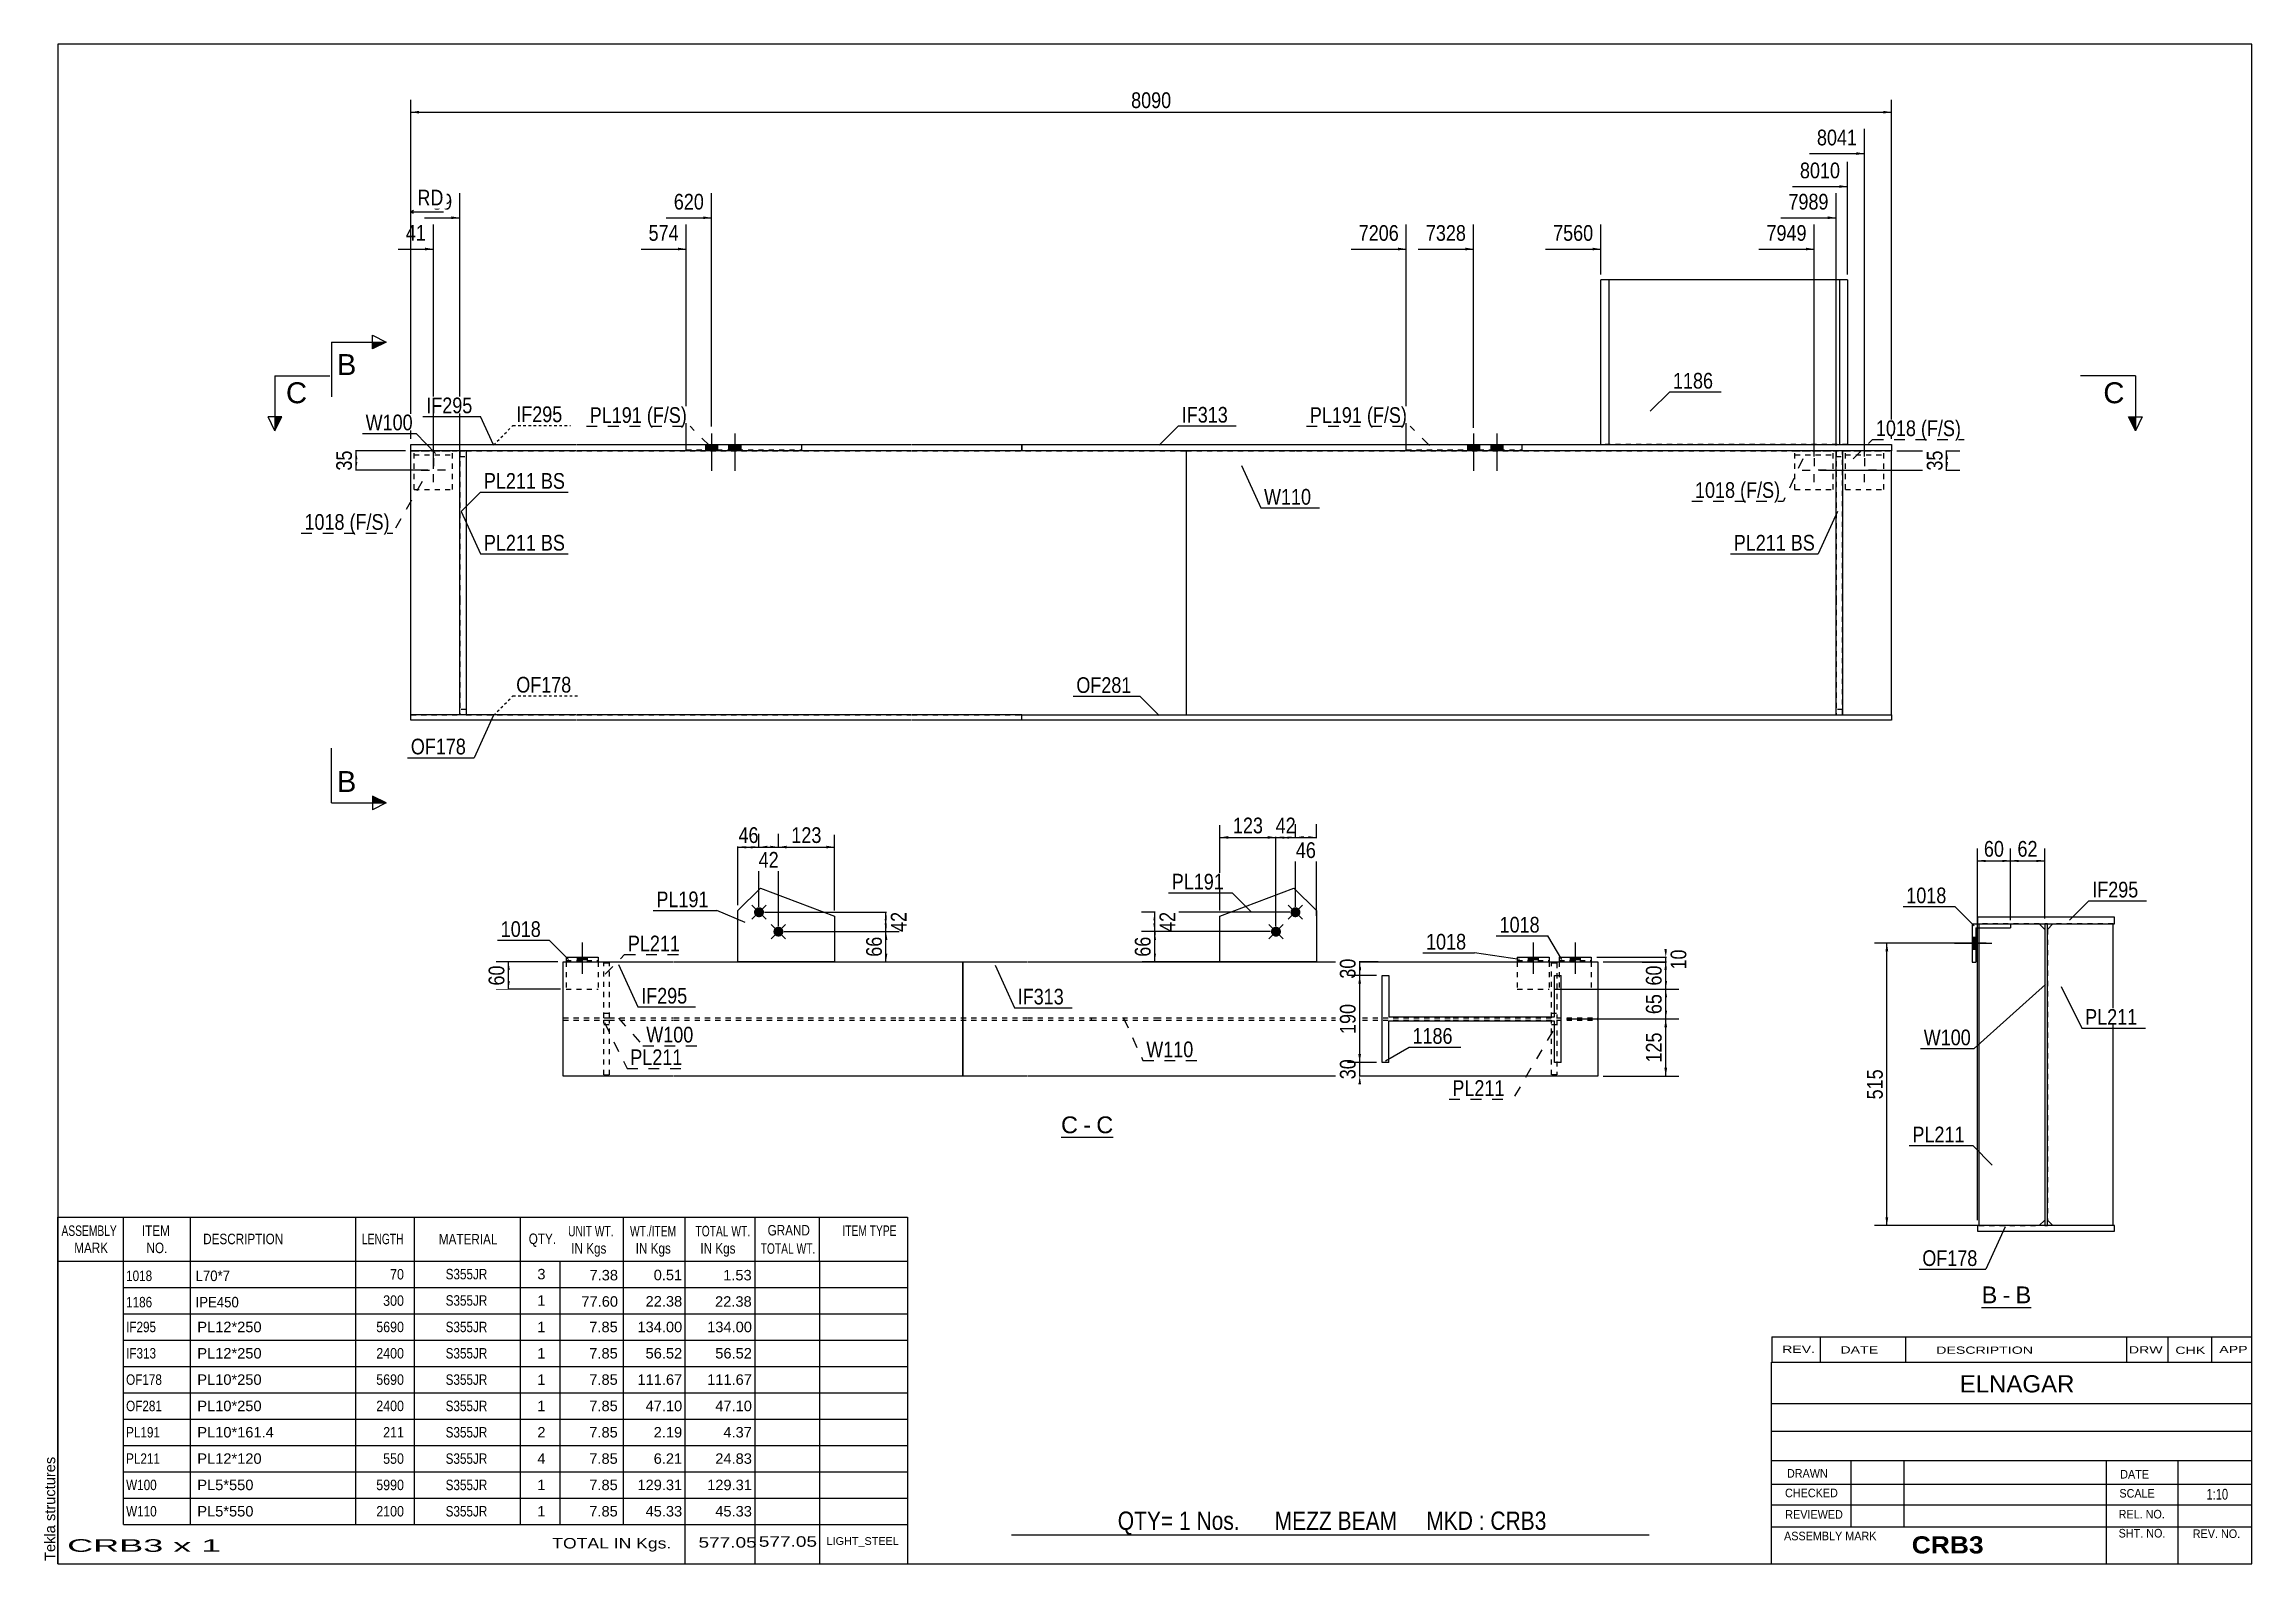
# Model space of a CAD drawing. Header units: millimetres. Extents: x 2 to 405, y 5 to 282.
import ezdxf

# ---------------------------------------------------------------- set-up
doc = ezdxf.new("R2010")
doc.units = ezdxf.units.MM
for name, pattern in [('DXK_LINE_DOT1', [1.8814, 0.9407, -0.9407]), ('DXK_LINE_DOT2', [3.9198, 1.9599, -1.9599]), ('DXK_LINE_DOT4', [0.9408, 0.4704, -0.4704])]:
    doc.linetypes.add(name, pattern=pattern)
doc.styles.add('Arial', font='ARIAL.TTF', dxfattribs={"height": 0.2})
doc.styles.add('Arial Bold', font='ARIALBD.TTF', dxfattribs={"height": 0.2})
doc.styles.add('Arial Narrow', font='ARIALN.TTF', dxfattribs={"height": 0.2})

# ---------------------------------------------------------------- blocks, each defined once
blk = doc.blocks.new('Unknown-627311837-4793')
at = {"color": 5, "linetype": 'Continuous'}
for p, q in [((405, 282), (5, 282)), ((5, 282), (5, 5)), ((405, 5), (405, 282)), ((5, 5), (405, 5))]:
    blk.add_line(p, q, dxfattribs=at)
at = {"color": 174, "linetype": 'Continuous', "style": 'Arial'}
blk.add_text('Tekla structures', height=1.9102, rotation=90, dxfattribs=at).set_placement((4.5, 5.5))
blk = doc.blocks.new('Unknown-627311837-12 - 5891')
at = {"color": 7, "linetype": 'Continuous'}
blk.add_line((187.89, 82.72), (197.4, 82.72), dxfattribs=at)
at = {"color": 0, "linetype": 'Continuous'}
blk.add_wipeout([(190.97, 83.47), (190.97, 86.67), (187.89, 86.67), (187.89, 83.47)], dxfattribs=at)
blk.add_wipeout([(193.36, 83.47), (193.36, 86.67), (191.93, 86.67), (191.93, 83.47)], dxfattribs=at)
at = {"color": 96, "linetype": 'Continuous', "style": 'Arial'}
blk.add_text('C', height=3.06, dxfattribs=at).set_placement((187.89, 83.47))
at = {"color": 0, "linetype": 'Continuous'}
blk.add_wipeout([(197.4, 83.47), (197.4, 86.67), (194.32, 86.67), (194.32, 83.47)], dxfattribs=at)
at = {"color": 96, "linetype": 'Continuous', "style": 'Arial'}
for s, p in [('-', (191.93, 83.47)), ('C', (194.32, 83.47))]:
    blk.add_text(s, height=3.06, dxfattribs=at).set_placement(p)
blk = doc.blocks.new('Unknown-627311837-13 - 3885')
at = {"color": 7, "linetype": 'Continuous'}
blk.add_line((355.74, 51.72), (364.77, 51.72), dxfattribs=at)
at = {"color": 0, "linetype": 'Continuous'}
blk.add_wipeout([(358.58, 52.47), (358.58, 55.67), (355.74, 55.67), (355.74, 52.47)], dxfattribs=at)
blk.add_wipeout([(360.96, 52.47), (360.96, 55.67), (359.54, 55.67), (359.54, 52.47)], dxfattribs=at)
at = {"color": 96, "linetype": 'Continuous', "style": 'Arial'}
blk.add_text('B', height=3.06, dxfattribs=at).set_placement((355.74, 52.47))
at = {"color": 0, "linetype": 'Continuous'}
blk.add_wipeout([(364.77, 52.47), (364.77, 55.67), (361.92, 55.67), (361.92, 52.47)], dxfattribs=at)
at = {"color": 96, "linetype": 'Continuous', "style": 'Arial'}
for s, p in [('-', (359.54, 52.47)), ('B', (361.92, 52.47))]:
    blk.add_text(s, height=3.06, dxfattribs=at).set_placement(p)
blk = doc.blocks.new('Part-627311837-3809 - 3793')
at = {"color": 2, "linetype": 'Continuous'}
for p, q in [((286.29, 209.04), (286.29, 239.04)), ((331.29, 239.04), (286.29, 239.04)), ((287.75, 239.04), (287.75, 209.04)), ((329.83, 239.04), (329.83, 209.04)), ((331.29, 239.04), (331.29, 209.04))]:
    blk.add_line(p, q, dxfattribs=at)
at = {"color": 7, "linetype": 'DXK_LINE_DOT1'}
blk.add_line((331.29, 209.04), (286.29, 209.04), dxfattribs=at)
blk = doc.blocks.new('Part-627311837-3810 - 3793')
at = {"color": 2, "linetype": 'Continuous'}
for p, q in [((69.35, 158.74), (69.35, 159.74)), ((99.45, 159.74), (69.35, 159.74)), ((99.45, 158.74), (69.35, 158.74)), ((160.64, 159.74), (99.55, 159.74)), ((160.64, 158.74), (99.55, 158.74)), ((180.74, 159.74), (160.74, 159.74)), ((180.74, 158.74), (160.74, 158.74)), ((180.74, 158.74), (180.74, 159.74))]:
    blk.add_line(p, q, dxfattribs=at)
blk = doc.blocks.new('Part-627311837-3819 - 3793')
at = {"color": 7, "linetype": 'DXK_LINE_DOT1'}
for p, q in [((69.95, 200.84), (69.95, 207.84)), ((69.95, 207.84), (76.95, 207.84)), ((69.95, 207.14), (76.95, 207.14)), ((76.95, 200.84), (76.95, 207.84)), ((69.95, 200.84), (76.95, 200.84))]:
    blk.add_line(p, q, dxfattribs=at)
blk = doc.blocks.new('Part-627311837-3811 - 3793')
at = {"color": 2, "linetype": 'Continuous'}
for p, q in [((180.74, 158.74), (180.74, 159.74)), ((180.74, 159.74), (230.74, 159.74)), ((230.74, 158.74), (180.74, 158.74)), ((230.84, 159.74), (339.29, 159.74)), ((339.29, 158.74), (230.84, 158.74)), ((339.29, 159.74), (339.29, 158.74))]:
    blk.add_line(p, q, dxfattribs=at)
blk = doc.blocks.new('Part-627311837-3814 - 3793')
at = {"color": 2, "linetype": 'Continuous'}
for p, q in [((210.74, 180.84), (210.74, 207.84)), ((339.29, 180.84), (339.29, 207.84)), ((210.74, 159.74), (210.74, 180.74)), ((339.29, 159.74), (339.29, 180.74))]:
    blk.add_line(p, q, dxfattribs=at)
at = {"color": 7, "linetype": 'DXK_LINE_DOT1'}
for p, q in [((210.74, 207.84), (230.74, 207.84)), ((230.84, 207.84), (339.29, 207.84)), ((210.74, 159.74), (230.74, 159.74)), ((230.84, 159.74), (339.29, 159.74))]:
    blk.add_line(p, q, dxfattribs=at)
blk = doc.blocks.new('Part-627311837-3815 - 3793')
at = {"color": 2, "linetype": 'Continuous'}
for p, q in [((69.35, 207.84), (69.35, 209.04)), ((69.35, 209.04), (99.45, 209.04)), ((99.45, 207.84), (69.35, 207.84)), ((99.55, 209.04), (160.64, 209.04)), ((160.64, 207.84), (99.55, 207.84)), ((160.74, 209.04), (180.74, 209.04)), ((180.74, 207.84), (160.74, 207.84)), ((180.74, 209.04), (180.74, 207.84))]:
    blk.add_line(p, q, dxfattribs=at)
blk = doc.blocks.new('Part-627311837-3816 - 3793')
at = {"color": 2, "linetype": 'Continuous'}
for p, q in [((180.74, 209.04), (230.74, 209.04)), ((180.74, 207.84), (180.74, 209.04)), ((230.74, 207.84), (180.74, 207.84)), ((230.84, 209.04), (339.29, 209.04)), ((339.29, 207.84), (230.84, 207.84)), ((339.29, 209.04), (339.29, 207.84))]:
    blk.add_line(p, q, dxfattribs=at)
blk = doc.blocks.new('Part-627311837-3820 - 3793')
at = {"color": 7, "linetype": 'DXK_LINE_DOT1'}
for p, q in [((321.69, 200.84), (321.69, 207.84)), ((321.69, 207.84), (328.69, 207.84)), ((321.69, 207.14), (328.69, 207.14)), ((328.69, 200.84), (328.69, 207.84)), ((321.69, 200.84), (328.69, 200.84))]:
    blk.add_line(p, q, dxfattribs=at)
blk = doc.blocks.new('Part-627311837-3821 - 3793')
at = {"color": 7, "linetype": 'DXK_LINE_DOT1'}
for p, q in [((330.89, 200.84), (330.89, 207.84)), ((330.89, 207.84), (337.89, 207.84)), ((330.89, 207.14), (337.89, 207.14)), ((337.89, 200.84), (337.89, 207.84)), ((330.89, 200.84), (337.89, 200.84))]:
    blk.add_line(p, q, dxfattribs=at)
blk = doc.blocks.new('Part-627311837-3822 - 3793')
at = {"color": 7, "linetype": 'DXK_LINE_DOT1'}
for p, q in [((78.25, 207.84), (78.25, 180.84)), ((78.25, 207.84), (79.45, 207.84)), ((78.25, 206.84), (79.45, 206.84)), ((79.45, 207.84), (79.45, 180.84)), ((78.25, 180.74), (78.25, 159.74)), ((79.45, 180.74), (79.45, 159.74)), ((79.45, 160.74), (78.25, 160.74)), ((79.45, 159.74), (78.25, 159.74))]:
    blk.add_line(p, q, dxfattribs=at)
blk = doc.blocks.new('Part-627311837-3825 - 3793')
at = {"color": 2, "linetype": 'Continuous'}
for p, q in [((78.25, 180.84), (78.25, 207.84)), ((79.45, 207.84), (79.45, 180.84)), ((78.25, 159.74), (78.25, 180.74)), ((79.45, 180.74), (79.45, 159.74))]:
    blk.add_line(p, q, dxfattribs=at)
blk = doc.blocks.new('Part-627311837-3828 - 3793')
at = {"color": 2, "linetype": 'Continuous'}
for p, q in [((329.19, 180.84), (329.19, 207.84)), ((330.39, 207.84), (330.39, 180.84)), ((329.19, 159.74), (329.19, 180.74)), ((330.39, 180.74), (330.39, 159.74))]:
    blk.add_line(p, q, dxfattribs=at)
at = {"color": 7, "linetype": 'DXK_LINE_DOT1'}
for p, q in [((329.19, 206.84), (330.39, 206.84)), ((330.39, 160.74), (329.19, 160.74))]:
    blk.add_line(p, q, dxfattribs=at)
blk = doc.blocks.new('Part-627311837-3831 - 3793')
at = {"color": 7, "linetype": 'DXK_LINE_DOT1'}
for p, q in [((329.19, 207.84), (329.19, 180.84)), ((330.39, 180.84), (330.39, 207.84)), ((329.19, 180.74), (329.19, 159.74)), ((330.39, 159.74), (330.39, 180.74))]:
    blk.add_line(p, q, dxfattribs=at)
blk = doc.blocks.new('Bolt-627311837-3841 - 3793')
at = {"linetype": 'Continuous'}
for points in [[(262, 208.04), (264.2, 208.04), (264.2, 209.04), (262, 209.04)], [(266.24, 208.04), (268.44, 208.04), (268.44, 209.04), (266.24, 209.04)]]:
    blk.add_hatch(color=3, dxfattribs=at).paths.add_polyline_path(points)
at = {"color": 3, "linetype": 'Continuous'}
for p, q in [((263.1, 211.04), (263.1, 204.24)), ((267.34, 211.04), (267.34, 204.24)), ((262, 209.04), (262, 208.04)), ((264.2, 209.04), (264.2, 208.04)), ((266.24, 209.04), (266.24, 208.04)), ((268.44, 209.04), (268.44, 208.04))]:
    blk.add_line(p, q, dxfattribs=at)
blk = doc.blocks.new('Part-627311837-3834 - 3793')
at = {"color": 7, "linetype": 'DXK_LINE_DOT1'}
for p, q in [((119.55, 208.04), (119.55, 209.04)), ((119.55, 209.04), (140.64, 209.04)), ((119.55, 208.04), (140.64, 208.04)), ((124.5, 209.04), (124.5, 208.04)), ((140.64, 208.04), (140.64, 209.04))]:
    blk.add_line(p, q, dxfattribs=at)
blk = doc.blocks.new('Part-627311837-3835 - 3793')
at = {"color": 7, "linetype": 'DXK_LINE_DOT1'}
for p, q in [((250.84, 208.04), (250.84, 209.04)), ((250.84, 209.04), (271.94, 209.04)), ((250.84, 208.04), (271.94, 208.04)), ((266.99, 209.04), (266.99, 208.04)), ((271.94, 208.04), (271.94, 209.04))]:
    blk.add_line(p, q, dxfattribs=at)
blk = doc.blocks.new('Part-627311837-3836 - 3793')
at = {"color": 2, "linetype": 'Continuous'}
for p, q in [((69.35, 180.84), (69.35, 207.84)), ((210.74, 180.84), (210.74, 207.84)), ((69.35, 159.74), (69.35, 180.74)), ((210.74, 159.74), (210.74, 180.74))]:
    blk.add_line(p, q, dxfattribs=at)
at = {"color": 7, "linetype": 'DXK_LINE_DOT1'}
for p, q in [((69.35, 207.84), (78.25, 207.84)), ((79.45, 207.84), (99.45, 207.84)), ((99.55, 207.84), (160.64, 207.84)), ((160.74, 207.84), (210.74, 207.84)), ((69.35, 159.74), (78.25, 159.74)), ((79.45, 159.74), (99.45, 159.74)), ((99.55, 159.74), (160.64, 159.74)), ((160.74, 159.74), (210.74, 159.74))]:
    blk.add_line(p, q, dxfattribs=at)
blk = doc.blocks.new('Bolt-627311837-3837 - 3793')
at = {"color": 3, "linetype": 'Continuous'}
for p, q in [((73.45, 206.54), (73.45, 205.08)), ((71.25, 204.34), (72.72, 204.34)), ((73.45, 202.14), (73.45, 203.61)), ((75.65, 204.34), (74.19, 204.34))]:
    blk.add_line(p, q, dxfattribs=at)
blk = doc.blocks.new('Bolt-627311837-3838 - 3793')
at = {"color": 3, "linetype": 'Continuous'}
for p, q in [((325.19, 206.54), (325.19, 205.08)), ((322.99, 204.34), (324.46, 204.34)), ((325.19, 202.14), (325.19, 203.61)), ((327.39, 204.34), (325.93, 204.34))]:
    blk.add_line(p, q, dxfattribs=at)
blk = doc.blocks.new('Bolt-627311837-3839 - 3793')
at = {"color": 3, "linetype": 'Continuous'}
for p, q in [((334.39, 206.54), (334.39, 205.08)), ((332.19, 204.34), (333.66, 204.34)), ((334.39, 202.14), (334.39, 203.61)), ((336.59, 204.34), (335.13, 204.34))]:
    blk.add_line(p, q, dxfattribs=at)
blk = doc.blocks.new('Bolt-627311837-3840 - 3793')
at = {"linetype": 'Continuous'}
for points in [[(123.05, 208.04), (125.25, 208.04), (125.25, 209.04), (123.05, 209.04)], [(127.29, 208.04), (129.49, 208.04), (129.49, 209.04), (127.29, 209.04)]]:
    blk.add_hatch(color=3, dxfattribs=at).paths.add_polyline_path(points)
at = {"color": 3, "linetype": 'Continuous'}
for p, q in [((124.15, 211.04), (124.15, 204.24)), ((128.39, 211.04), (128.39, 204.24)), ((123.05, 209.04), (123.05, 208.04)), ((125.25, 209.04), (125.25, 208.04)), ((127.29, 209.04), (127.29, 208.04)), ((129.49, 209.04), (129.49, 208.04))]:
    blk.add_line(p, q, dxfattribs=at)
blk = doc.blocks.new('Part-627311837-5897 - 5891')
at = {"color": 7, "linetype": 'DXK_LINE_DOT1'}
for p, q in [((193.44, 104.09), (193.44, 104.51)), ((193.44, 104.51), (205.1, 104.51)), ((193.44, 104.09), (205.1, 104.09)), ((205.2, 104.51), (259.3, 104.51)), ((205.2, 104.09), (259.3, 104.09)), ((259.4, 104.51), (285.73, 104.51)), ((259.4, 104.09), (285.73, 104.09)), ((285.73, 104.09), (285.73, 104.51))]:
    blk.add_line(p, q, dxfattribs=at)
blk = doc.blocks.new('Part-627311837-5892 - 5891')
at = {"color": 2, "linetype": 'Continuous'}
for p, q in [((246.41, 96.39), (246.41, 112.22)), ((246.41, 112.22), (247.63, 112.22)), ((247.63, 112.22), (247.63, 104.69)), ((277.85, 104.69), (277.85, 112.22)), ((277.85, 112.22), (279.06, 112.22)), ((279.06, 96.39), (279.06, 112.22)), ((247.63, 104.69), (259.3, 104.69)), ((259.4, 104.69), (277.85, 104.69)), ((247.63, 96.39), (247.63, 103.91)), ((259.3, 103.91), (247.63, 103.91)), ((277.85, 103.91), (259.4, 103.91)), ((277.85, 96.39), (277.85, 103.91)), ((247.63, 96.39), (246.41, 96.39)), ((279.06, 96.39), (277.85, 96.39))]:
    blk.add_line(p, q, dxfattribs=at)
blk = doc.blocks.new('Part-627311837-5898 - 5891')
at = {"color": 2, "linetype": 'Continuous'}
for p, q in [((97.14, 93.89), (97.14, 114.72)), ((97.14, 114.72), (117.23, 114.72)), ((117.33, 114.72), (158.24, 114.72)), ((158.34, 114.72), (170, 114.72)), ((170, 114.72), (170, 93.89)), ((117.23, 93.89), (97.14, 93.89)), ((158.24, 93.89), (117.33, 93.89)), ((170, 93.89), (158.34, 93.89))]:
    blk.add_line(p, q, dxfattribs=at)
blk = doc.blocks.new('Part-627311837-5899 - 5891')
at = {"color": 2, "linetype": 'Continuous'}
for p, q in [((170, 93.89), (170, 114.72)), ((170, 114.72), (181.67, 114.72)), ((181.77, 114.72), (205.1, 114.72)), ((205.2, 114.72), (259.3, 114.72)), ((259.4, 114.72), (285.73, 114.72)), ((285.73, 114.72), (285.73, 93.89)), ((181.67, 93.89), (170, 93.89)), ((205.1, 93.89), (181.77, 93.89)), ((259.3, 93.89), (205.2, 93.89)), ((285.73, 93.89), (259.4, 93.89))]:
    blk.add_line(p, q, dxfattribs=at)
blk = doc.blocks.new('Part-627311837-5902 - 5891')
at = {"color": 2, "linetype": 'Continuous'}
for p, q in [((97.64, 115.55), (97.64, 114.72)), ((97.64, 115.55), (103.48, 115.55)), ((103.48, 115.55), (103.48, 114.72))]:
    blk.add_line(p, q, dxfattribs=at)
at = {"color": 7, "linetype": 'DXK_LINE_DOT1'}
for p, q in [((97.64, 114.97), (103.48, 114.97)), ((97.64, 114.72), (97.64, 109.72)), ((103.48, 114.72), (103.48, 109.72)), ((97.64, 109.72), (103.48, 109.72))]:
    blk.add_line(p, q, dxfattribs=at)
blk = doc.blocks.new('Part-627311837-5903 - 5891')
at = {"color": 2, "linetype": 'Continuous'}
for p, q in [((271.06, 115.55), (271.06, 114.72)), ((271.06, 115.55), (276.9, 115.55)), ((276.9, 115.55), (276.9, 114.72))]:
    blk.add_line(p, q, dxfattribs=at)
at = {"color": 7, "linetype": 'DXK_LINE_DOT1'}
for p, q in [((271.06, 114.97), (276.9, 114.97)), ((271.06, 114.72), (271.06, 109.72)), ((276.9, 114.72), (276.9, 109.72)), ((271.06, 109.72), (276.9, 109.72))]:
    blk.add_line(p, q, dxfattribs=at)
blk = doc.blocks.new('Part-627311837-5904 - 5891')
at = {"color": 2, "linetype": 'Continuous'}
for p, q in [((278.73, 115.55), (278.73, 114.72)), ((278.73, 115.55), (284.56, 115.55)), ((284.56, 115.55), (284.56, 114.72))]:
    blk.add_line(p, q, dxfattribs=at)
at = {"color": 7, "linetype": 'DXK_LINE_DOT1'}
for p, q in [((278.73, 114.97), (284.56, 114.97)), ((278.73, 114.72), (278.73, 109.72)), ((284.56, 114.72), (284.56, 109.72)), ((278.73, 109.72), (284.56, 109.72))]:
    blk.add_line(p, q, dxfattribs=at)
blk = doc.blocks.new('Part-627311837-5905 - 5891')
at = {"color": 7, "linetype": 'DXK_LINE_DOT1'}
for p, q in [((104.56, 104.51), (104.56, 114.51)), ((104.56, 114.51), (105.56, 114.51)), ((105.56, 104.51), (105.56, 114.51)), ((104.56, 105.34), (105.56, 105.34)), ((104.56, 104.51), (105.56, 104.51))]:
    blk.add_line(p, q, dxfattribs=at)
blk = doc.blocks.new('Part-627311837-5908 - 5891')
at = {"color": 7, "linetype": 'DXK_LINE_DOT1'}
for p, q in [((104.56, 94.09), (104.56, 104.09)), ((104.56, 104.09), (105.56, 104.09)), ((104.56, 103.26), (105.56, 103.26)), ((105.56, 94.09), (105.56, 104.09)), ((104.56, 94.09), (105.56, 94.09))]:
    blk.add_line(p, q, dxfattribs=at)
blk = doc.blocks.new('Part-627311837-5911 - 5891')
at = {"color": 7, "linetype": 'DXK_LINE_DOT1'}
for p, q in [((277.31, 94.09), (277.31, 104.09)), ((277.31, 103.26), (278.31, 103.26)), ((278.31, 104.09), (278.31, 94.09)), ((278.31, 94.09), (277.31, 94.09))]:
    blk.add_line(p, q, dxfattribs=at)
blk = doc.blocks.new('Part-627311837-5914 - 5891')
at = {"color": 7, "linetype": 'DXK_LINE_DOT1'}
for p, q in [((277.31, 104.51), (277.31, 114.51)), ((277.31, 114.51), (278.31, 114.51)), ((278.31, 114.51), (278.31, 104.51)), ((277.31, 105.34), (278.31, 105.34))]:
    blk.add_line(p, q, dxfattribs=at)
blk = doc.blocks.new('Part-627311837-5917 - 5891')
at = {"color": 2, "linetype": 'Continuous'}
for p, q in [((128.99, 124.05), (133.12, 128.17)), ((133.12, 128.17), (146.57, 123.05)), ((128.99, 114.72), (128.99, 124.05)), ((146.57, 123.05), (146.57, 114.72)), ((146.57, 114.72), (128.99, 114.72))]:
    blk.add_line(p, q, dxfattribs=at)
blk = doc.blocks.new('Part-627311837-5918 - 5891')
at = {"color": 2, "linetype": 'Continuous'}
for p, q in [((216.87, 123.05), (230.32, 128.17)), ((230.32, 128.17), (234.45, 124.05)), ((216.87, 114.72), (216.87, 123.05)), ((234.45, 124.05), (234.45, 114.72)), ((234.45, 114.72), (216.87, 114.72))]:
    blk.add_line(p, q, dxfattribs=at)
blk = doc.blocks.new('Part-627311837-5919 - 5891')
at = {"color": 7, "linetype": 'DXK_LINE_DOT1'}
for p, q in [((97.14, 104.09), (97.14, 104.51)), ((97.14, 104.51), (104.56, 104.51)), ((97.14, 104.09), (104.56, 104.09)), ((105.56, 104.51), (117.23, 104.51)), ((105.56, 104.09), (117.23, 104.09)), ((117.33, 104.51), (158.24, 104.51)), ((117.33, 104.09), (158.24, 104.09)), ((158.34, 104.51), (181.67, 104.51)), ((158.34, 104.09), (181.67, 104.09)), ((181.77, 104.51), (193.44, 104.51)), ((181.77, 104.09), (193.44, 104.09))]:
    blk.add_line(p, q, dxfattribs=at)
blk = doc.blocks.new('Bolt-627311837-5920 - 5891')
at = {"linetype": 'Continuous'}
blk.add_hatch(color=3, dxfattribs=at).paths.add_polyline_path([(101.48, 115.55), (99.64, 115.55), (99.64, 114.97), (101.48, 114.97)])
at = {"color": 3, "linetype": 'Continuous'}
for p, q in [((100.56, 118.22), (100.56, 112.55)), ((99.64, 115.55), (99.64, 114.97)), ((101.48, 115.55), (101.48, 114.97))]:
    blk.add_line(p, q, dxfattribs=at)
blk = doc.blocks.new('Bolt-627311837-5921 - 5891')
at = {"linetype": 'Continuous'}
blk.add_hatch(color=3, dxfattribs=at).paths.add_polyline_path([(273.06, 114.97), (274.9, 114.97), (274.9, 115.55), (273.06, 115.55)])
at = {"color": 3, "linetype": 'Continuous'}
for p, q in [((273.98, 118.22), (273.98, 112.55)), ((273.06, 115.55), (273.06, 114.97)), ((274.9, 115.55), (274.9, 114.97))]:
    blk.add_line(p, q, dxfattribs=at)
blk = doc.blocks.new('Bolt-627311837-5922 - 5891')
at = {"linetype": 'Continuous'}
blk.add_hatch(color=3, dxfattribs=at).paths.add_polyline_path([(282.56, 115.55), (280.73, 115.55), (280.73, 114.97), (282.56, 114.97)])
at = {"color": 3, "linetype": 'Continuous'}
for p, q in [((281.65, 118.22), (281.65, 112.55)), ((280.73, 115.55), (280.73, 114.97)), ((282.56, 115.55), (282.56, 114.97))]:
    blk.add_line(p, q, dxfattribs=at)
blk = doc.blocks.new('Bolt-627311837-5923 - 5891')
at = {"linetype": 'Continuous'}
for points in [[(133.47, 124.4, -1), (132.18, 123.1, -1)], [(137.01, 120.86, -1), (135.71, 119.57, -1)]]:
    blk.add_hatch(color=3, dxfattribs=at).paths.add_polyline_path(points)
at = {"color": 3, "linetype": 'Continuous'}
for p, q in [((131.53, 125.05), (134.12, 122.46)), ((131.53, 122.46), (134.12, 125.05)), ((135.06, 121.51), (137.66, 118.92)), ((135.06, 118.92), (137.66, 121.51))]:
    blk.add_line(p, q, dxfattribs=at)
blk = doc.blocks.new('Bolt-627311837-5924 - 5891')
at = {"linetype": 'Continuous'}
for points in [[(227.73, 119.57, -1), (226.43, 120.86, -1)], [(231.27, 123.1, -1), (229.97, 124.4, -1)]]:
    blk.add_hatch(color=3, dxfattribs=at).paths.add_polyline_path(points)
at = {"color": 3, "linetype": 'Continuous'}
for p, q in [((231.91, 125.05), (229.32, 122.46)), ((229.32, 125.05), (231.91, 122.46)), ((228.38, 121.51), (225.79, 118.92)), ((225.79, 121.51), (228.38, 118.92))]:
    blk.add_line(p, q, dxfattribs=at)
blk = doc.blocks.new('Part-627311837-3896 - 3885')
at = {"color": 2, "linetype": 'Continuous'}
for p, q in [((353.98, 121.63), (353.98, 114.63)), ((353.98, 121.63), (354.98, 121.63)), ((354.68, 120.93), (354.68, 114.63)), ((354.68, 120.93), (360.98, 120.93)), ((360.98, 121.63), (360.98, 120.93)), ((353.98, 114.63), (354.68, 114.63))]:
    blk.add_line(p, q, dxfattribs=at)
at = {"color": 7, "linetype": 'DXK_LINE_DOT1'}
blk.add_line((354.98, 121.63), (360.98, 121.63), dxfattribs=at)
blk = doc.blocks.new('Part-627311837-3887 - 3885')
at = {"color": 2, "linetype": 'Continuous'}
for p, q in [((354.98, 66.63), (354.98, 65.63)), ((379.98, 66.63), (354.98, 66.63)), ((354.98, 65.63), (379.98, 65.63)), ((379.98, 65.63), (379.98, 66.63))]:
    blk.add_line(p, q, dxfattribs=at)
blk = doc.blocks.new('Part-627311837-3892 - 3885')
at = {"color": 2, "linetype": 'Continuous'}
for p, q in [((354.98, 122.83), (354.98, 121.63)), ((379.98, 122.83), (354.98, 122.83)), ((354.98, 121.63), (379.98, 121.63)), ((379.98, 121.63), (379.98, 122.83))]:
    blk.add_line(p, q, dxfattribs=at)
blk = doc.blocks.new('Part-627311837-3899 - 3885')
at = {"color": 7, "linetype": 'DXK_LINE_DOT1'}
for p, q in [((366.23, 121.63), (355.23, 121.63)), ((355.23, 121.63), (355.23, 120.93)), ((367.23, 120.63), (367.23, 67.63)), ((355.23, 66.63), (366.23, 66.63))]:
    blk.add_line(p, q, dxfattribs=at)
at = {"color": 2, "linetype": 'Continuous'}
for p, q in [((355.23, 120.93), (355.23, 66.63)), ((367.23, 120.63), (366.23, 121.63)), ((367.23, 67.63), (366.23, 66.63))]:
    blk.add_line(p, q, dxfattribs=at)
blk = doc.blocks.new('Part-627311837-3902 - 3885')
at = {"color": 2, "linetype": 'Continuous'}
for p, q in [((368.73, 121.63), (367.73, 120.63)), ((379.73, 66.63), (379.73, 121.63)), ((368.73, 66.63), (367.73, 67.63))]:
    blk.add_line(p, q, dxfattribs=at)
at = {"color": 7, "linetype": 'DXK_LINE_DOT1'}
for p, q in [((379.73, 121.63), (368.73, 121.63)), ((367.73, 120.63), (367.73, 67.63)), ((379.73, 66.63), (368.73, 66.63))]:
    blk.add_line(p, q, dxfattribs=at)
blk = doc.blocks.new('Part-627311837-3913 - 3885')
at = {"color": 2, "linetype": 'Continuous'}
for p, q in [((367.73, 121.63), (367.23, 121.63)), ((367.23, 121.63), (367.23, 66.63)), ((367.73, 66.63), (367.73, 121.63)), ((367.23, 66.63), (367.73, 66.63))]:
    blk.add_line(p, q, dxfattribs=at)
blk = doc.blocks.new('Bolt-627311837-3914 - 3885')
at = {"linetype": 'Continuous'}
blk.add_hatch(color=3, dxfattribs=at).paths.add_polyline_path([(353.98, 119.23), (353.98, 117.03), (354.68, 117.03), (354.68, 119.23)])
at = {"color": 3, "linetype": 'Continuous'}
for p, q in [((350.78, 118.13), (357.58, 118.13)), ((353.98, 119.23), (354.68, 119.23)), ((353.98, 117.03), (354.68, 117.03))]:
    blk.add_line(p, q, dxfattribs=at)
blk = doc.blocks.new('StraightDimension-627311837-7059 - 3793')
at = {"linetype": 'Continuous'}
blk.add_hatch(color=7, dxfattribs=at).paths.add_polyline_path([(249.34, 244.9), (250.84, 244.65), (249.34, 244.4)])
at = {"color": 7, "linetype": 'Continuous'}
for p, q in [((250.84, 209.04), (250.84, 249.15)), ((240.78, 244.65), (250.84, 244.65))]:
    blk.add_line(p, q, dxfattribs=at)
at = {"color": 0}
blk.add_wipeout([(250.07, 245.55), (250.07, 249.75), (241.56, 249.75), (241.56, 245.55)], dxfattribs=at)
at = {"color": 3, "style": 'Arial Narrow'}
blk.add_text('7206', height=2.863, dxfattribs=at).set_placement((242.16, 246.15))
blk = doc.blocks.new('StraightDimension-627311837-7055 - 3793')
at = {"linetype": 'Continuous'}
blk.add_hatch(color=7, dxfattribs=at).paths.add_polyline_path([(327.69, 250.6), (329.19, 250.35), (327.69, 250.1)])
at = {"color": 7, "linetype": 'Continuous'}
for p, q in [((329.19, 208.84), (329.19, 254.85)), ((319.13, 250.35), (329.19, 250.35))]:
    blk.add_line(p, q, dxfattribs=at)
at = {"color": 0}
blk.add_wipeout([(328.42, 251.25), (328.42, 255.45), (319.91, 255.45), (319.91, 251.25)], dxfattribs=at)
at = {"color": 3, "style": 'Arial Narrow'}
blk.add_text('7989', height=2.863, dxfattribs=at).set_placement((320.51, 251.85))
blk = doc.blocks.new('StraightDimension-627311837-7062 - 3793')
at = {"linetype": 'Continuous'}
blk.add_hatch(color=7, dxfattribs=at).paths.add_polyline_path([(76.75, 250.6), (78.25, 250.35), (76.75, 250.1)])
at = {"color": 7, "linetype": 'Continuous'}
for p, q in [((78.25, 207.84), (78.25, 254.85)), ((71.85, 250.35), (78.25, 250.35))]:
    blk.add_line(p, q, dxfattribs=at)
at = {"color": 0}
blk.add_wipeout([(77.48, 251.25), (77.48, 255.45), (72.62, 255.45), (72.62, 251.25)], dxfattribs=at)
at = {"color": 3, "style": 'Arial Narrow'}
blk.add_text('89', height=2.863, dxfattribs=at).set_placement((73.22, 251.85))
blk = doc.blocks.new('StraightDimension-627311837-7063 - 3793')
at = {"linetype": 'Continuous'}
blk.add_hatch(color=7, dxfattribs=at).paths.add_polyline_path([(71.95, 244.9), (73.45, 244.65), (71.95, 244.4)])
at = {"color": 7, "linetype": 'Continuous'}
for p, q in [((73.45, 204.61), (73.45, 249.15)), ((67.05, 244.65), (73.45, 244.65))]:
    blk.add_line(p, q, dxfattribs=at)
at = {"color": 0, "linetype": 'Continuous'}
blk.add_wipeout([(75.88, 252), (75.88, 256.2), (69.94, 256.2), (69.94, 252)], dxfattribs=at)
at = {"color": 3, "linetype": 'Continuous', "style": 'Arial Narrow'}
blk.add_text('RD', height=2.863, dxfattribs=at).set_placement((70.54, 252.6))
at = {"color": 0}
blk.add_wipeout([(72.68, 245.55), (72.68, 249.75), (67.82, 249.75), (67.82, 245.55)], dxfattribs=at)
at = {"color": 7, "linetype": 'Continuous'}
for p, q in [((69.35, 210.04), (69.35, 255.9)), ((69.85, 251.65), (69.35, 251.4)), ((69.85, 251.15), (69.35, 251.4)), ((75.28, 251.4), (69.35, 251.4))]:
    blk.add_line(p, q, dxfattribs=at)
at = {"color": 3, "style": 'Arial Narrow'}
blk.add_text('41', height=2.863, dxfattribs=at).set_placement((68.42, 246.15))
blk = doc.blocks.new('StraightDimension-627311837-7060 - 3793')
at = {"linetype": 'Continuous'}
blk.add_hatch(color=7, dxfattribs=at).paths.add_polyline_path([(122.65, 250.6), (124.15, 250.35), (122.65, 250.1)])
at = {"color": 7, "linetype": 'Continuous'}
for p, q in [((124.15, 212.29), (124.15, 254.85)), ((115.91, 250.35), (124.15, 250.35))]:
    blk.add_line(p, q, dxfattribs=at)
at = {"color": 0}
blk.add_wipeout([(123.37, 251.25), (123.37, 255.45), (116.69, 255.45), (116.69, 251.25)], dxfattribs=at)
at = {"color": 3, "style": 'Arial Narrow'}
blk.add_text('620', height=2.863, dxfattribs=at).set_placement((117.29, 251.85))
blk = doc.blocks.new('StraightDimension-627311837-7053 - 3793')
at = {"linetype": 'Continuous'}
blk.add_hatch(color=7, dxfattribs=at).paths.add_polyline_path([(332.89, 262.3), (334.39, 262.05), (332.89, 261.8)])
at = {"color": 7, "linetype": 'Continuous'}
for p, q in [((334.39, 206.81), (334.39, 266.55)), ((324.33, 262.05), (334.39, 262.05))]:
    blk.add_line(p, q, dxfattribs=at)
at = {"color": 0}
blk.add_wipeout([(333.62, 262.95), (333.62, 267.15), (325.11, 267.15), (325.11, 262.95)], dxfattribs=at)
at = {"color": 3, "style": 'Arial Narrow'}
blk.add_text('8041', height=2.863, dxfattribs=at).set_placement((325.71, 263.55))
blk = doc.blocks.new('StraightDimension-627311837-7638 - 3793')
at = {"linetype": 'Continuous'}
for points in [[(59.1, 206.34), (59.35, 207.84), (59.6, 206.34)], [(59.6, 205.84), (59.35, 204.34), (59.1, 205.84)]]:
    blk.add_hatch(color=7, dxfattribs=at).paths.add_polyline_path(points)
at = {"color": 7, "linetype": 'Continuous'}
for p, q in [((68.35, 207.84), (57.1, 207.84)), ((59.35, 204.34), (59.35, 207.84)), ((72.45, 204.34), (57.1, 204.34))]:
    blk.add_line(p, q, dxfattribs=at)
at = {"color": 0}
blk.add_wipeout([(59.2, 208.52), (55, 208.52), (55, 203.66), (59.2, 203.66)], dxfattribs=at)
at = {"color": 3, "style": 'Arial Narrow'}
blk.add_text('35', height=2.863, rotation=90.0002, dxfattribs=at).set_placement((58.6, 204.26))
blk = doc.blocks.new('StraightDimension-627311837-7656 - 3793')
at = {"linetype": 'Continuous'}
for points in [[(349.1, 206.34), (349.35, 207.84), (349.6, 206.34)], [(349.6, 205.84), (349.35, 204.34), (349.1, 205.84)]]:
    blk.add_hatch(color=7, dxfattribs=at).paths.add_polyline_path(points)
at = {"color": 7, "linetype": 'Continuous'}
for p, q in [((340.29, 207.84), (351.75, 207.84)), ((349.35, 204.34), (349.35, 207.84)), ((326.19, 204.34), (351.75, 204.34))]:
    blk.add_line(p, q, dxfattribs=at)
at = {"color": 0}
blk.add_wipeout([(349.2, 208.52), (345, 208.52), (345, 203.66), (349.2, 203.66)], dxfattribs=at)
at = {"color": 3, "style": 'Arial Narrow'}
blk.add_text('35', height=2.863, rotation=90.0002, dxfattribs=at).set_placement((348.6, 204.26))
blk = doc.blocks.new('StraightDimension-627311837-7054 - 3793')
at = {"linetype": 'Continuous'}
blk.add_hatch(color=7, dxfattribs=at).paths.add_polyline_path([(329.79, 256.3), (331.29, 256.05), (329.79, 255.8)])
at = {"color": 7, "linetype": 'Continuous'}
for p, q in [((331.29, 240.04), (331.29, 260.55)), ((321.23, 256.05), (331.29, 256.05))]:
    blk.add_line(p, q, dxfattribs=at)
at = {"color": 0}
blk.add_wipeout([(330.52, 256.95), (330.52, 261.15), (322.01, 261.15), (322.01, 256.95)], dxfattribs=at)
at = {"color": 3, "style": 'Arial Narrow'}
blk.add_text('8010', height=2.863, dxfattribs=at).set_placement((322.61, 257.55))
blk = doc.blocks.new('StraightDimension-627311837-4897 - 3793')
at = {"linetype": 'Continuous'}
for points in [[(70.85, 269.35), (69.35, 269.6), (70.85, 269.85)], [(337.79, 269.85), (339.29, 269.6), (337.79, 269.35)]]:
    blk.add_hatch(color=7, dxfattribs=at).paths.add_polyline_path(points)
at = {"color": 7, "linetype": 'Continuous'}
for p, q in [((69.35, 210.04), (69.35, 271.85)), ((339.29, 210.04), (339.29, 271.85)), ((69.35, 269.6), (339.29, 269.6))]:
    blk.add_line(p, q, dxfattribs=at)
at = {"color": 0}
blk.add_wipeout([(208.58, 269.75), (208.58, 273.95), (200.07, 273.95), (200.07, 269.75)], dxfattribs=at)
at = {"color": 3, "style": 'Arial Narrow'}
blk.add_text('8090', height=2.863, dxfattribs=at).set_placement((200.67, 270.35))
blk = doc.blocks.new('StraightDimension-627311837-7057 - 3793')
at = {"linetype": 'Continuous'}
blk.add_hatch(color=7, dxfattribs=at).paths.add_polyline_path([(284.79, 244.9), (286.29, 244.65), (284.79, 244.4)])
at = {"color": 7, "linetype": 'Continuous'}
for p, q in [((286.29, 240.04), (286.29, 249.15)), ((276.23, 244.65), (286.29, 244.65))]:
    blk.add_line(p, q, dxfattribs=at)
at = {"color": 0}
blk.add_wipeout([(285.52, 245.55), (285.52, 249.75), (277.01, 249.75), (277.01, 245.55)], dxfattribs=at)
at = {"color": 3, "style": 'Arial Narrow'}
blk.add_text('7560', height=2.863, dxfattribs=at).set_placement((277.61, 246.15))
blk = doc.blocks.new('StraightDimension-627311837-7056 - 3793')
at = {"linetype": 'Continuous'}
blk.add_hatch(color=7, dxfattribs=at).paths.add_polyline_path([(323.69, 244.9), (325.19, 244.65), (323.69, 244.4)])
at = {"color": 7, "linetype": 'Continuous'}
for p, q in [((325.19, 206.81), (325.19, 249.15)), ((315.13, 244.65), (325.19, 244.65))]:
    blk.add_line(p, q, dxfattribs=at)
at = {"color": 0}
blk.add_wipeout([(324.42, 245.55), (324.42, 249.75), (315.91, 249.75), (315.91, 245.55)], dxfattribs=at)
at = {"color": 3, "style": 'Arial Narrow'}
blk.add_text('7949', height=2.863, dxfattribs=at).set_placement((316.51, 246.15))
blk = doc.blocks.new('StraightDimension-627311837-7058 - 3793')
at = {"linetype": 'Continuous'}
blk.add_hatch(color=7, dxfattribs=at).paths.add_polyline_path([(261.6, 244.9), (263.1, 244.65), (261.6, 244.4)])
at = {"color": 7, "linetype": 'Continuous'}
for p, q in [((263.1, 212.04), (263.1, 249.15)), ((253.03, 244.65), (263.1, 244.65))]:
    blk.add_line(p, q, dxfattribs=at)
at = {"color": 0}
blk.add_wipeout([(262.32, 245.55), (262.32, 249.75), (253.81, 249.75), (253.81, 245.55)], dxfattribs=at)
at = {"color": 3, "style": 'Arial Narrow'}
blk.add_text('7328', height=2.863, dxfattribs=at).set_placement((254.41, 246.15))
blk = doc.blocks.new('StraightDimension-627311837-7061 - 3793')
at = {"linetype": 'Continuous'}
blk.add_hatch(color=7, dxfattribs=at).paths.add_polyline_path([(118.05, 244.9), (119.55, 244.65), (118.05, 244.4)])
at = {"color": 7, "linetype": 'Continuous'}
for p, q in [((119.55, 209.04), (119.55, 249.15)), ((111.32, 244.65), (119.55, 244.65))]:
    blk.add_line(p, q, dxfattribs=at)
at = {"color": 0}
blk.add_wipeout([(118.78, 245.55), (118.78, 249.75), (112.09, 249.75), (112.09, 245.55)], dxfattribs=at)
at = {"color": 3, "style": 'Arial Narrow'}
blk.add_text('574', height=2.863, dxfattribs=at).set_placement((112.69, 246.15))
blk = doc.blocks.new('StraightDimension-627311837-6507 - 5891')
at = {"linetype": 'Continuous'}
for points in [[(242.09, 113.22), (242.34, 114.72), (242.59, 113.22)], [(242.59, 113.72), (242.34, 112.22), (242.09, 113.72)]]:
    blk.add_hatch(color=7, dxfattribs=at).paths.add_polyline_path(points)
at = {"color": 7, "linetype": 'Continuous'}
for p, q in [((245.73, 114.72), (240.09, 114.72)), ((242.34, 112.22), (242.34, 114.72)), ((245.41, 112.22), (240.09, 112.22))]:
    blk.add_line(p, q, dxfattribs=at)
at = {"color": 0}
blk.add_wipeout([(242.19, 115.9), (237.99, 115.9), (237.99, 111.04), (242.19, 111.04)], dxfattribs=at)
at = {"color": 3, "style": 'Arial Narrow'}
blk.add_text('30', height=2.863, rotation=90.0002, dxfattribs=at).set_placement((241.59, 111.64))
blk = doc.blocks.new('StraightDimension-627311837-6435 - 5891')
at = {"linetype": 'Continuous'}
for points in [[(130.49, 135.38), (128.99, 135.63), (130.49, 135.88)], [(131.32, 135.88), (132.82, 135.63), (131.32, 135.38)]]:
    blk.add_hatch(color=7, dxfattribs=at).paths.add_polyline_path(points)
at = {"color": 7, "linetype": 'Continuous'}
for p, q in [((128.99, 125.05), (128.99, 137.88)), ((132.82, 124.75), (132.82, 137.88)), ((128.99, 135.63), (132.82, 135.63))]:
    blk.add_line(p, q, dxfattribs=at)
at = {"color": 0}
blk.add_wipeout([(133.34, 135.78), (133.34, 139.98), (128.48, 139.98), (128.48, 135.78)], dxfattribs=at)
at = {"color": 3, "style": 'Arial Narrow'}
blk.add_text('46', height=2.863, dxfattribs=at).set_placement((129.08, 136.38))
blk = doc.blocks.new('StraightDimension-627311837-6404 - 5891')
at = {"linetype": 'Continuous'}
for points in [[(218.37, 137.14), (216.87, 137.39), (218.37, 137.64)], [(225.58, 137.64), (227.08, 137.39), (225.58, 137.14)]]:
    blk.add_hatch(color=7, dxfattribs=at).paths.add_polyline_path(points)
at = {"color": 7, "linetype": 'Continuous'}
for p, q in [((216.87, 124.05), (216.87, 139.64)), ((216.87, 137.39), (227.08, 137.39)), ((227.08, 121.22), (227.08, 139.64))]:
    blk.add_line(p, q, dxfattribs=at)
at = {"color": 0}
blk.add_wipeout([(225.32, 137.54), (225.32, 141.74), (218.63, 141.74), (218.63, 137.54)], dxfattribs=at)
at = {"color": 3, "style": 'Arial Narrow'}
blk.add_text('123', height=2.863, dxfattribs=at).set_placement((219.23, 138.14))
blk = doc.blocks.new('StraightDimension-627311837-7673 - 5891')
at = {"linetype": 'Continuous'}
for points in [[(297.89, 113.22), (298.14, 114.72), (298.39, 113.22)], [(298.39, 111.22), (298.14, 109.72), (297.89, 111.22)]]:
    blk.add_hatch(color=7, dxfattribs=at).paths.add_polyline_path(points)
at = {"color": 7, "linetype": 'Continuous'}
for p, q in [((286.73, 114.72), (300.54, 114.72)), ((298.14, 109.72), (298.14, 114.72)), ((277.9, 109.72), (300.54, 109.72))]:
    blk.add_line(p, q, dxfattribs=at)
at = {"color": 0}
blk.add_wipeout([(297.99, 114.65), (293.79, 114.65), (293.79, 109.79), (297.99, 109.79)], dxfattribs=at)
at = {"color": 3, "style": 'Arial Narrow'}
blk.add_text('60', height=2.863, rotation=90.0002, dxfattribs=at).set_placement((297.39, 110.39))
blk = doc.blocks.new('StraightDimension-627311837-6403 - 5891')
at = {"linetype": 'Continuous'}
for points in [[(228.58, 137.14), (227.08, 137.39), (228.58, 137.64)], [(229.12, 137.64), (230.62, 137.39), (229.12, 137.14)]]:
    blk.add_hatch(color=7, dxfattribs=at).paths.add_polyline_path(points)
at = {"color": 7, "linetype": 'Continuous'}
for p, q in [((227.08, 121.22), (227.08, 139.64)), ((227.08, 137.39), (230.62, 137.39)), ((230.62, 124.75), (230.62, 139.64))]:
    blk.add_line(p, q, dxfattribs=at)
at = {"color": 0}
blk.add_wipeout([(231.28, 137.54), (231.28, 141.74), (226.42, 141.74), (226.42, 137.54)], dxfattribs=at)
at = {"color": 3, "style": 'Arial Narrow'}
blk.add_text('42', height=2.863, dxfattribs=at).set_placement((227.02, 138.14))
blk = doc.blocks.new('StraightDimension-627311837-7672 - 5891')
at = {"linetype": 'Continuous'}
for points in [[(298.39, 117.05), (298.14, 115.55), (297.89, 117.05)], [(297.89, 113.22), (298.14, 114.72), (298.39, 113.22)]]:
    blk.add_hatch(color=7, dxfattribs=at).paths.add_polyline_path(points)
at = {"color": 7, "linetype": 'Continuous'}
for p, q in [((285.56, 115.55), (300.39, 115.55)), ((286.73, 114.72), (300.39, 114.72)), ((298.14, 114.72), (298.14, 115.55))]:
    blk.add_line(p, q, dxfattribs=at)
at = {"color": 0}
blk.add_wipeout([(302.49, 117.56), (298.29, 117.56), (298.29, 112.71), (302.49, 112.71)], dxfattribs=at)
at = {"color": 3, "style": 'Arial Narrow'}
blk.add_text('10', height=2.863, rotation=90.0002, dxfattribs=at).set_placement((301.89, 113.31))
blk = doc.blocks.new('StraightDimension-627311837-6509 - 5891')
at = {"linetype": 'Continuous'}
for points in [[(242.59, 97.89), (242.34, 96.39), (242.09, 97.89)], [(242.09, 92.39), (242.34, 93.89), (242.59, 92.39)]]:
    blk.add_hatch(color=7, dxfattribs=at).paths.add_polyline_path(points)
at = {"color": 7, "linetype": 'Continuous'}
for p, q in [((245.41, 96.39), (240.09, 96.39)), ((245.41, 93.89), (240.09, 93.89)), ((242.34, 93.89), (242.34, 96.39))]:
    blk.add_line(p, q, dxfattribs=at)
at = {"color": 0}
blk.add_wipeout([(242.19, 97.56), (237.99, 97.56), (237.99, 92.71), (242.19, 92.71)], dxfattribs=at)
at = {"color": 3, "style": 'Arial Narrow'}
blk.add_text('30', height=2.863, rotation=90.0002, dxfattribs=at).set_placement((241.59, 93.31))
blk = doc.blocks.new('StraightDimension-627311837-6066 - 5891')
at = {"linetype": 'Continuous'}
for points in [[(204.71, 122.25), (204.96, 123.75), (205.21, 122.25)], [(205.21, 121.72), (204.96, 120.22), (204.71, 121.72)]]:
    blk.add_hatch(color=7, dxfattribs=at).paths.add_polyline_path(points)
at = {"color": 7, "linetype": 'Continuous'}
for p, q in [((229.62, 123.75), (202.56, 123.75)), ((204.96, 120.22), (204.96, 123.75)), ((226.08, 120.22), (202.56, 120.22))]:
    blk.add_line(p, q, dxfattribs=at)
at = {"color": 0}
blk.add_wipeout([(209.31, 124.41), (205.11, 124.41), (205.11, 119.56), (209.31, 119.56)], dxfattribs=at)
at = {"color": 3, "style": 'Arial Narrow'}
blk.add_text('42', height=2.863, rotation=90.0002, dxfattribs=at).set_placement((208.71, 120.16))
blk = doc.blocks.new('StraightDimension-627311837-6465 - 5891')
at = {"linetype": 'Continuous'}
for points in [[(155.72, 122.25), (155.97, 123.75), (156.22, 122.25)], [(156.22, 121.72), (155.97, 120.22), (155.72, 121.72)]]:
    blk.add_hatch(color=7, dxfattribs=at).paths.add_polyline_path(points)
at = {"color": 7, "linetype": 'Continuous'}
for p, q in [((133.82, 123.75), (158.22, 123.75)), ((155.97, 120.22), (155.97, 123.75)), ((137.36, 120.22), (158.22, 120.22))]:
    blk.add_line(p, q, dxfattribs=at)
at = {"color": 0}
blk.add_wipeout([(160.32, 124.41), (156.12, 124.41), (156.12, 119.56), (160.32, 119.56)], dxfattribs=at)
at = {"color": 3, "style": 'Arial Narrow'}
blk.add_text('42', height=2.863, rotation=90.0002, dxfattribs=at).set_placement((159.72, 120.16))
blk = doc.blocks.new('StraightDimension-627311837-6067 - 5891')
at = {"linetype": 'Continuous'}
for points in [[(204.71, 118.72), (204.96, 120.22), (205.21, 118.72)], [(205.21, 116.22), (204.96, 114.72), (204.71, 116.22)]]:
    blk.add_hatch(color=7, dxfattribs=at).paths.add_polyline_path(points)
at = {"color": 7, "linetype": 'Continuous'}
for p, q in [((226.08, 120.22), (202.71, 120.22)), ((204.96, 114.72), (204.96, 120.22)), ((226.08, 114.72), (202.71, 114.72))]:
    blk.add_line(p, q, dxfattribs=at)
at = {"color": 0}
blk.add_wipeout([(204.81, 119.9), (200.61, 119.9), (200.61, 115.04), (204.81, 115.04)], dxfattribs=at)
at = {"color": 3, "style": 'Arial Narrow'}
blk.add_text('66', height=2.863, rotation=90.0002, dxfattribs=at).set_placement((204.21, 115.64))
blk = doc.blocks.new('StraightDimension-627311837-6466 - 5891')
at = {"linetype": 'Continuous'}
for points in [[(155.72, 118.72), (155.97, 120.22), (156.22, 118.72)], [(156.22, 116.22), (155.97, 114.72), (155.72, 116.22)]]:
    blk.add_hatch(color=7, dxfattribs=at).paths.add_polyline_path(points)
at = {"color": 7, "linetype": 'Continuous'}
for p, q in [((137.36, 120.22), (158.37, 120.22)), ((155.97, 114.72), (155.97, 120.22)), ((147.57, 114.72), (158.37, 114.72))]:
    blk.add_line(p, q, dxfattribs=at)
at = {"color": 0}
blk.add_wipeout([(155.82, 119.9), (151.62, 119.9), (151.62, 115.04), (155.82, 115.04)], dxfattribs=at)
at = {"color": 3, "style": 'Arial Narrow'}
blk.add_text('66', height=2.863, rotation=90.0002, dxfattribs=at).set_placement((155.22, 115.64))
blk = doc.blocks.new('StraightDimension-627311837-6402 - 5891')
at = {"linetype": 'Continuous'}
for points in [[(232.12, 137.14), (230.62, 137.39), (232.12, 137.64)], [(232.95, 137.64), (234.45, 137.39), (232.95, 137.14)]]:
    blk.add_hatch(color=7, dxfattribs=at).paths.add_polyline_path(points)
at = {"color": 7, "linetype": 'Continuous'}
for p, q in [((230.62, 124.75), (230.62, 139.79)), ((230.62, 137.39), (234.45, 137.39)), ((234.45, 123.08), (234.45, 139.79))]:
    blk.add_line(p, q, dxfattribs=at)
at = {"color": 0}
blk.add_wipeout([(234.96, 133.04), (234.96, 137.24), (230.1, 137.24), (230.1, 133.04)], dxfattribs=at)
at = {"color": 3, "style": 'Arial Narrow'}
blk.add_text('46', height=2.863, dxfattribs=at).set_placement((230.7, 133.64))
blk = doc.blocks.new('StraightDimension-627311837-6433 - 5891')
at = {"linetype": 'Continuous'}
for points in [[(137.86, 135.38), (136.36, 135.63), (137.86, 135.88)], [(145.07, 135.88), (146.57, 135.63), (145.07, 135.38)]]:
    blk.add_hatch(color=7, dxfattribs=at).paths.add_polyline_path(points)
at = {"color": 7, "linetype": 'Continuous'}
for p, q in [((136.36, 121.22), (136.36, 137.88)), ((146.57, 124.05), (146.57, 137.88)), ((136.36, 135.63), (146.57, 135.63))]:
    blk.add_line(p, q, dxfattribs=at)
at = {"color": 0}
blk.add_wipeout([(144.81, 135.78), (144.81, 139.98), (138.12, 139.98), (138.12, 135.78)], dxfattribs=at)
at = {"color": 3, "style": 'Arial Narrow'}
blk.add_text('123', height=2.863, dxfattribs=at).set_placement((138.72, 136.38))
blk = doc.blocks.new('StraightDimension-627311837-6434 - 5891')
at = {"linetype": 'Continuous'}
for points in [[(134.32, 135.38), (132.82, 135.63), (134.32, 135.88)], [(134.86, 135.88), (136.36, 135.63), (134.86, 135.38)]]:
    blk.add_hatch(color=7, dxfattribs=at).paths.add_polyline_path(points)
at = {"color": 7, "linetype": 'Continuous'}
for p, q in [((132.82, 124.75), (132.82, 138.03)), ((136.36, 121.22), (136.36, 138.03)), ((132.82, 135.63), (136.36, 135.63))]:
    blk.add_line(p, q, dxfattribs=at)
at = {"color": 0}
blk.add_wipeout([(137.02, 131.28), (137.02, 135.48), (132.16, 135.48), (132.16, 131.28)], dxfattribs=at)
at = {"color": 3, "style": 'Arial Narrow'}
blk.add_text('42', height=2.863, dxfattribs=at).set_placement((132.76, 131.88))
blk = doc.blocks.new('StraightDimension-627311837-6508 - 5891')
at = {"linetype": 'Continuous'}
for points in [[(242.09, 110.72), (242.34, 112.22), (242.59, 110.72)], [(242.59, 97.89), (242.34, 96.39), (242.09, 97.89)]]:
    blk.add_hatch(color=7, dxfattribs=at).paths.add_polyline_path(points)
at = {"color": 7, "linetype": 'Continuous'}
for p, q in [((245.41, 112.22), (240.09, 112.22)), ((242.34, 96.39), (242.34, 112.22)), ((245.41, 96.39), (240.09, 96.39))]:
    blk.add_line(p, q, dxfattribs=at)
at = {"color": 0}
blk.add_wipeout([(242.19, 107.64), (237.99, 107.64), (237.99, 100.96), (242.19, 100.96)], dxfattribs=at)
at = {"color": 3, "style": 'Arial Narrow'}
blk.add_text('190', height=2.863, rotation=90.0002, dxfattribs=at).set_placement((241.59, 101.56))
blk = doc.blocks.new('StraightDimension-627311837-7674 - 5891')
at = {"linetype": 'Continuous'}
for points in [[(297.89, 108.22), (298.14, 109.72), (298.39, 108.22)], [(298.39, 105.8), (298.14, 104.3), (297.89, 105.8)]]:
    blk.add_hatch(color=7, dxfattribs=at).paths.add_polyline_path(points)
at = {"color": 7, "linetype": 'Continuous'}
for p, q in [((277.9, 109.72), (300.54, 109.72)), ((298.14, 104.3), (298.14, 109.72)), ((280.06, 104.3), (300.54, 104.3))]:
    blk.add_line(p, q, dxfattribs=at)
at = {"color": 0}
blk.add_wipeout([(297.99, 109.44), (293.79, 109.44), (293.79, 104.58), (297.99, 104.58)], dxfattribs=at)
at = {"color": 3, "style": 'Arial Narrow'}
blk.add_text('65', height=2.863, rotation=90.0002, dxfattribs=at).set_placement((297.39, 105.18))
blk = doc.blocks.new('StraightDimension-627311837-7675 - 5891')
at = {"linetype": 'Continuous'}
for points in [[(297.89, 102.8), (298.14, 104.3), (298.39, 102.8)], [(298.39, 95.39), (298.14, 93.89), (297.89, 95.39)]]:
    blk.add_hatch(color=7, dxfattribs=at).paths.add_polyline_path(points)
at = {"color": 7, "linetype": 'Continuous'}
for p, q in [((280.06, 104.3), (300.54, 104.3)), ((298.14, 93.89), (298.14, 104.3)), ((286.73, 93.89), (300.54, 93.89))]:
    blk.add_line(p, q, dxfattribs=at)
at = {"color": 0}
blk.add_wipeout([(297.99, 102.44), (293.79, 102.44), (293.79, 95.75), (297.99, 95.75)], dxfattribs=at)
at = {"color": 3, "style": 'Arial Narrow'}
blk.add_text('125', height=2.863, rotation=90.0002, dxfattribs=at).set_placement((297.39, 96.35))
blk = doc.blocks.new('StraightDimension-627311837-7711 - 5891')
at = {"linetype": 'Continuous'}
for points in [[(86.89, 113.22), (87.14, 114.72), (87.39, 113.22)], [(87.39, 111.22), (87.14, 109.72), (86.89, 111.22)]]:
    blk.add_hatch(color=7, dxfattribs=at).paths.add_polyline_path(points)
at = {"color": 7, "linetype": 'Continuous'}
for p, q in [((96.14, 114.72), (84.89, 114.72)), ((87.14, 109.72), (87.14, 114.72)), ((96.64, 109.72), (84.89, 109.72))]:
    blk.add_line(p, q, dxfattribs=at)
at = {"color": 0}
blk.add_wipeout([(86.99, 114.65), (82.79, 114.65), (82.79, 109.79), (86.99, 109.79)], dxfattribs=at)
at = {"color": 3, "style": 'Arial Narrow'}
blk.add_text('60', height=2.863, rotation=90.0002, dxfattribs=at).set_placement((86.39, 110.39))
blk = doc.blocks.new('StraightDimension-627311837-4853 - 3885')
at = {"linetype": 'Continuous'}
for points in [[(362.48, 132.88), (360.98, 133.13), (362.48, 133.38)], [(365.73, 133.38), (367.23, 133.13), (365.73, 132.88)]]:
    blk.add_hatch(color=7, dxfattribs=at).paths.add_polyline_path(points)
at = {"color": 7, "linetype": 'Continuous'}
for p, q in [((360.98, 122.28), (360.98, 135.38)), ((360.98, 133.13), (367.23, 133.13)), ((367.23, 122.63), (367.23, 135.38))]:
    blk.add_line(p, q, dxfattribs=at)
at = {"color": 0}
blk.add_wipeout([(366.53, 133.28), (366.53, 137.48), (361.67, 137.48), (361.67, 133.28)], dxfattribs=at)
at = {"color": 3, "style": 'Arial Narrow'}
blk.add_text('62', height=2.863, dxfattribs=at).set_placement((362.27, 133.88))
blk = doc.blocks.new('StraightDimension-627311837-4854 - 3885')
at = {"linetype": 'Continuous'}
for points in [[(356.48, 132.88), (354.98, 133.13), (356.48, 133.38)], [(359.48, 133.38), (360.98, 133.13), (359.48, 132.88)]]:
    blk.add_hatch(color=7, dxfattribs=at).paths.add_polyline_path(points)
at = {"color": 7, "linetype": 'Continuous'}
for p, q in [((354.98, 67.63), (354.98, 135.38)), ((354.98, 133.13), (360.98, 133.13)), ((360.98, 122.28), (360.98, 135.38))]:
    blk.add_line(p, q, dxfattribs=at)
at = {"color": 0}
blk.add_wipeout([(360.4, 133.28), (360.4, 137.48), (355.55, 137.48), (355.55, 133.28)], dxfattribs=at)
at = {"color": 3, "style": 'Arial Narrow'}
blk.add_text('60', height=2.863, dxfattribs=at).set_placement((356.15, 133.88))
blk = doc.blocks.new('StraightDimension-627311837-4882 - 3885')
at = {"linetype": 'Continuous'}
for points in [[(338.2, 116.63), (338.45, 118.13), (338.7, 116.63)], [(338.7, 68.13), (338.45, 66.63), (338.2, 68.13)]]:
    blk.add_hatch(color=7, dxfattribs=at).paths.add_polyline_path(points)
at = {"color": 7, "linetype": 'Continuous'}
for p, q in [((356.58, 118.13), (336.2, 118.13)), ((338.45, 66.63), (338.45, 118.13)), ((360.23, 66.63), (336.2, 66.63))]:
    blk.add_line(p, q, dxfattribs=at)
at = {"color": 0}
blk.add_wipeout([(338.3, 95.72), (334.1, 95.72), (334.1, 89.04), (338.3, 89.04)], dxfattribs=at)
at = {"color": 3, "style": 'Arial Narrow'}
blk.add_text('515', height=2.863, rotation=90.0002, dxfattribs=at).set_placement((337.7, 89.64))
blk = doc.blocks.new('CBS_BOM-627311837-7729')
at = {"color": 7, "linetype": 'Continuous'}
for p, q in [((4.97, 60.17), (4.97, 68.17)), ((4.97, 68.17), (159.89, 68.17)), ((16.97, 60.17), (16.97, 68.17)), ((29.16, 60.17), (29.16, 68.17)), ((59.32, 60.17), (59.32, 68.17)), ((70, 60.17), (70, 68.17)), ((89.32, 60.17), (89.32, 68.17)), ((108.12, 60.17), (108.12, 68.17)), ((119.33, 60.17), (119.33, 68.17)), ((132.12, 60.17), (132.12, 68.17)), ((143.87, 60.17), (143.87, 68.17)), ((159.89, 68.16), (159.89, 60.18)), ((4.97, 60.17), (159.89, 60.17)), ((4.97, 55.37), (4.97, 60.17)), ((16.97, 55.37), (16.97, 60.17)), ((29.16, 55.37), (29.16, 60.17)), ((59.32, 55.37), (59.32, 60.17)), ((70, 55.37), (70, 60.17)), ((89.32, 55.37), (89.32, 60.17)), ((96.58, 55.37), (96.58, 60.17)), ((108.12, 55.37), (108.12, 60.17)), ((119.33, 55.37), (119.33, 60.17)), ((132.12, 55.37), (132.12, 60.17)), ((143.89, 55.37), (143.89, 60.17)), ((159.89, 60.17), (159.89, 55.37)), ((4.97, 50.57), (4.97, 55.37)), ((16.97, 55.37), (159.89, 55.37)), ((16.97, 50.57), (16.97, 55.37)), ((29.16, 50.57), (29.16, 55.37)), ((59.32, 50.57), (59.32, 55.37)), ((70, 50.57), (70, 55.37)), ((89.32, 50.57), (89.32, 55.37)), ((96.58, 50.57), (96.58, 55.37)), ((108.12, 50.57), (108.12, 55.37)), ((119.33, 50.57), (119.33, 55.37)), ((132.12, 50.57), (132.12, 55.37)), ((143.89, 50.57), (143.89, 55.37)), ((159.89, 55.37), (159.89, 50.57)), ((4.97, 45.77), (4.97, 50.57)), ((16.97, 50.57), (159.89, 50.57)), ((16.97, 45.77), (16.97, 50.57)), ((29.16, 45.77), (29.16, 50.57)), ((59.32, 45.77), (59.32, 50.57)), ((70, 45.77), (70, 50.57)), ((89.32, 45.77), (89.32, 50.57)), ((96.58, 45.77), (96.58, 50.57)), ((108.12, 45.77), (108.12, 50.57)), ((119.33, 45.77), (119.33, 50.57)), ((132.12, 45.77), (132.12, 50.57)), ((143.89, 45.77), (143.89, 50.57)), ((159.89, 50.56), (159.89, 45.77)), ((4.97, 40.97), (4.97, 45.77)), ((16.97, 45.77), (159.89, 45.77)), ((16.97, 40.97), (16.97, 45.77)), ((29.16, 40.97), (29.16, 45.77)), ((59.32, 40.97), (59.32, 45.77)), ((70, 40.97), (70, 45.77)), ((89.32, 40.97), (89.32, 45.77)), ((96.58, 40.97), (96.58, 45.77)), ((108.12, 40.97), (108.12, 45.77)), ((119.33, 40.97), (119.33, 45.77)), ((132.12, 40.97), (132.12, 45.77)), ((143.89, 40.97), (143.89, 45.77)), ((159.89, 45.76), (159.89, 40.97)), ((4.97, 36.17), (4.97, 40.97)), ((16.97, 40.97), (159.89, 40.97)), ((16.97, 36.17), (16.97, 40.97)), ((29.16, 36.17), (29.16, 40.97)), ((59.32, 36.17), (59.32, 40.97)), ((70, 36.17), (70, 40.97)), ((89.32, 36.17), (89.32, 40.97)), ((96.58, 36.17), (96.58, 40.97)), ((108.12, 36.17), (108.12, 40.97)), ((119.33, 36.17), (119.33, 40.97)), ((132.12, 36.17), (132.12, 40.97)), ((143.89, 36.17), (143.89, 40.97)), ((159.89, 40.96), (159.89, 36.17)), ((4.97, 31.37), (4.97, 36.17)), ((16.97, 36.17), (159.89, 36.17)), ((16.97, 31.37), (16.97, 36.17)), ((29.16, 31.37), (29.16, 36.17)), ((59.32, 31.37), (59.32, 36.17)), ((70, 31.37), (70, 36.17)), ((89.32, 31.37), (89.32, 36.17)), ((96.58, 31.37), (96.58, 36.17)), ((108.12, 31.37), (108.12, 36.17)), ((119.33, 31.37), (119.33, 36.17)), ((132.12, 31.37), (132.12, 36.17)), ((143.89, 31.37), (143.89, 36.17)), ((159.89, 36.16), (159.89, 31.37)), ((4.97, 26.57), (4.97, 31.37)), ((16.97, 31.37), (159.89, 31.37)), ((16.97, 26.57), (16.97, 31.37)), ((29.16, 26.57), (29.16, 31.37)), ((59.32, 26.57), (59.32, 31.37)), ((70, 26.57), (70, 31.37)), ((89.32, 26.57), (89.32, 31.37)), ((96.58, 26.57), (96.58, 31.37)), ((108.12, 26.57), (108.12, 31.37)), ((119.33, 26.57), (119.33, 31.37)), ((132.12, 26.57), (132.12, 31.37)), ((143.89, 26.57), (143.89, 31.37)), ((159.89, 31.36), (159.89, 26.57)), ((4.97, 21.77), (4.97, 26.57)), ((16.97, 26.57), (159.89, 26.57)), ((16.97, 21.77), (16.97, 26.57)), ((29.16, 21.77), (29.16, 26.57)), ((59.32, 21.77), (59.32, 26.57)), ((70, 21.77), (70, 26.57)), ((89.32, 21.77), (89.32, 26.57)), ((96.58, 21.77), (96.58, 26.57)), ((108.12, 21.77), (108.12, 26.57)), ((119.33, 21.77), (119.33, 26.57)), ((132.12, 21.77), (132.12, 26.57)), ((143.89, 21.77), (143.89, 26.57)), ((159.89, 26.56), (159.89, 21.77)), ((4.97, 16.97), (4.97, 21.77)), ((16.97, 21.77), (159.89, 21.77)), ((16.97, 16.97), (16.97, 21.77)), ((29.16, 16.97), (29.16, 21.77)), ((59.32, 16.97), (59.32, 21.77)), ((70, 16.97), (70, 21.77)), ((89.32, 16.97), (89.32, 21.77)), ((96.58, 16.97), (96.58, 21.77)), ((108.12, 16.97), (108.12, 21.77)), ((119.33, 16.97), (119.33, 21.77)), ((132.12, 16.97), (132.12, 21.77)), ((143.89, 16.97), (143.89, 21.77)), ((159.89, 21.76), (159.89, 16.97)), ((4.97, 12.17), (4.97, 16.97)), ((16.97, 16.97), (159.89, 16.97)), ((16.97, 12.17), (16.97, 16.97)), ((29.16, 12.17), (29.16, 16.97)), ((59.32, 12.17), (59.32, 16.97)), ((70, 12.17), (70, 16.97)), ((89.32, 12.17), (89.32, 16.97)), ((96.58, 12.17), (96.58, 16.97)), ((108.12, 12.17), (108.12, 16.97)), ((119.33, 12.17), (119.33, 16.97)), ((132.12, 12.17), (132.12, 16.97)), ((143.89, 12.17), (143.89, 16.97)), ((159.89, 16.96), (159.89, 12.17)), ((4.97, 4.97), (4.97, 12.15)), ((16.97, 12.17), (159.89, 12.17)), ((119.33, 4.97), (119.33, 12.15)), ((132.12, 4.97), (132.12, 12.15)), ((143.93, 4.97), (143.93, 12.15)), ((159.89, 12.17), (159.89, 4.97)), ((4.97, 4.97), (159.89, 4.97))]:
    blk.add_line(p, q, dxfattribs=at)
at = {"color": 3, "linetype": 'Continuous', "style": 'Arial'}
for s, height, width, p in [('ASSEMBLY', 1.91, 0.7, (5.65, 64.74)), ('ITEM', 1.91, 0.8, (20.3, 64.74)), ('DESCRIPTION', 1.9102, 0.8, (31.48, 63.24)), ('LENGTH', 1.91, 0.7, (60.43, 63.24)), ('MATERIAL', 1.91, 0.8, (74.45, 63.19)), ('QTY.', 1.91, 0.8, (90.84, 63.27)), ('UNIT WT.', 1.91, 0.7, (98.01, 64.67)), ('WT./ITEM', 1.91, 0.7, (109.3, 64.67)), ('TOTAL WT.', 1.91, 0.7, (121.24, 64.67)), ('GRAND', 1.91, 0.8, (134.39, 64.83)), ('ITEM TYPE', 1.91, 0.7, (148.03, 64.75)), ('MARK', 1.91, 0.8, (7.97, 61.61)), ('NO.', 1.91, 0.8, (21.15, 61.61)), ('IN Kgs', 1.91, 0.8, (98.59, 61.53)), ('IN Kgs', 1.91, 0.8, (110.34, 61.53)), ('IN Kgs', 1.91, 0.8, (122.13, 61.53)), ('TOTAL WT.', 1.91, 0.7, (133.13, 61.49))]:
    blk.add_text(s, height=height, dxfattribs=dict(at, width=width)).set_placement(p)
at = {"color": 7, "linetype": 'Continuous', "style": 'Arial'}
for s, width, p in [('1018', 0.8, (17.43, 56.52)), ('L70*7', 0.9, (30.1, 56.52)), ('70', 0.85, (65.56, 56.8)), ('S355JR', 0.8, (75.69, 56.83)), ('1186', 0.8, (17.43, 51.72)), ('IPE450', 0.9, (30.1, 51.72)), ('300', 0.85, (64.3, 52)), ('S355JR', 0.8, (75.69, 52.03)), ('IF295', 0.8, (17.43, 47.2)), ('5690', 0.85, (63.04, 47.2)), ('S355JR', 0.8, (75.69, 47.2)), ('IF313', 0.8, (17.43, 42.4)), ('2400', 0.85, (63.04, 42.4)), ('S355JR', 0.8, (75.69, 42.4)), ('OF178', 0.8, (17.43, 37.6)), ('5690', 0.85, (63.04, 37.6)), ('S355JR', 0.8, (75.69, 37.6)), ('OF281', 0.8, (17.43, 32.8)), ('2400', 0.85, (63.04, 32.8)), ('S355JR', 0.8, (75.69, 32.8)), ('PL191', 0.8, (17.43, 28)), ('211', 0.85, (64.3, 28)), ('S355JR', 0.8, (75.69, 28)), ('PL211', 0.8, (17.43, 23.2)), ('550', 0.85, (64.3, 23.2)), ('S355JR', 0.8, (75.69, 23.2)), ('W100', 0.8, (17.43, 18.4)), ('5990', 0.85, (63.04, 18.4)), ('S355JR', 0.8, (75.69, 18.4)), ('W110', 0.8, (17.43, 13.6)), ('2100', 0.85, (63.04, 13.6)), ('S355JR', 0.8, (75.69, 13.6))]:
    blk.add_text(s, height=1.91, dxfattribs=dict(at, width=width)).set_placement(p)
for s, p in [('3', (92.41, 56.83)), ('7.38', (101.92, 56.64)), ('0.51', (113.62, 56.67)), ('1.53', (126.29, 56.64)), ('1', (92.41, 52.03)), ('77.60', (100.44, 51.84)), ('22.38', (112.14, 51.87)), ('22.38', (124.81, 51.84)), ('PL12*250', (30.41, 47.2)), ('1', (92.41, 47.2)), ('7.85', (101.88, 47.2)), ('134.00', (110.66, 47.2)), ('134.00', (123.37, 47.2)), ('PL12*250', (30.41, 42.4)), ('1', (92.41, 42.4)), ('7.85', (101.88, 42.4)), ('56.52', (112.14, 42.4)), ('56.52', (124.85, 42.4)), ('PL10*250', (30.41, 37.6)), ('1', (92.41, 37.6)), ('7.85', (101.88, 37.6)), ('111.67', (110.66, 37.6)), ('111.67', (123.37, 37.6)), ('PL10*250', (30.41, 32.8)), ('1', (92.41, 32.8)), ('7.85', (101.88, 32.8)), ('47.10', (112.14, 32.8)), ('47.10', (124.85, 32.8)), ('PL10*161.4', (30.41, 28)), ('2', (92.41, 28)), ('7.85', (101.88, 28)), ('2.19', (113.62, 28)), ('4.37', (126.33, 28)), ('PL12*120', (30.41, 23.2)), ('4', (92.41, 23.2)), ('7.85', (101.88, 23.2)), ('6.21', (113.62, 23.2)), ('24.83', (124.85, 23.2)), ('PL5*550', (30.41, 18.4)), ('1', (92.41, 18.4)), ('7.85', (101.88, 18.4)), ('129.31', (110.66, 18.4)), ('129.31', (123.37, 18.4)), ('PL5*550', (30.41, 13.6)), ('1', (92.41, 13.6)), ('7.85', (101.88, 13.6)), ('45.33', (112.14, 13.6)), ('45.33', (124.85, 13.6))]:
    blk.add_text(s, height=1.91, dxfattribs=at).set_placement(p)
at = {"color": 6, "linetype": 'Continuous', "style": 'Arial'}
for s, height, width, p in [('CRB3 x 1', 2.292, 2.05, (6.69, 7.16)), ('TOTAL IN Kgs.', 1.9102, 1.2, (95.13, 7.77)), ('577.05', 1.91, 1.3, (121.79, 7.92)), ('577.05', 1.91, 1.3, (132.79, 8.08))]:
    blk.add_text(s, height=height, dxfattribs=dict(at, width=width)).set_placement(p)
blk.add_text('LIGHT_STEEL', height=1.4135, dxfattribs=at).set_placement((145.14, 8.42))
blk = doc.blocks.new('CBS_CALLOFF-627311837-7730')
at = {"color": 7, "linetype": 'Continuous'}
blk.add_line((178.88, 10.27), (295.11, 10.25), dxfattribs=at)
at = {"color": 3, "linetype": 'Continuous', "style": 'Arial Narrow'}
blk.add_text('QTY= 1 Nos.      MEZZ BEAM     MKD : CRB3', height=3.3405, dxfattribs=at).set_placement((198.23, 11.16))
blk = doc.blocks.new('CBS_NAME_BLOG-627311837-7731')
at = {"color": 7, "linetype": 'Continuous'}
for p, q in [((317.41, 41.75), (404.93, 41.75)), ((317.41, 5.04), (317.41, 41.75)), ((317.41, 34.21), (404.93, 34.21)), ((317.48, 29.16), (405, 29.16)), ((317.41, 23.79), (404.93, 23.79)), ((331.93, 11.68), (331.93, 23.78)), ((341.62, 11.71), (341.62, 23.78)), ((378.53, 5.04), (378.53, 23.77)), ((391.58, 5.04), (391.58, 23.78)), ((317.42, 19.49), (405, 19.51)), ((317.41, 15.74), (404.93, 15.74)), ((317.41, 11.7), (404.93, 11.7)), ((317.41, 5), (405, 5))]:
    blk.add_line(p, q, dxfattribs=at)
at = {"color": 3, "linetype": 'Continuous', "style": 'Arial'}
blk.add_text('ELNAGAR', height=3.133, dxfattribs=at).set_placement((351.73, 36.22))
at = {"color": 3, "linetype": 'Continuous'}
for s, height, style, width, p in [('DRAWN', 1.566, 'Arial', 0.9, (320.24, 20.68)), ('DATE', 1.566, 'Arial', 0.9, (381, 20.52)), ('CHECKED', 1.566, 'Arial', 0.9, (319.89, 17.11)), ('SCALE', 1.566, 'Arial', 0.9, (380.85, 17.04)), ('1:10', 1.957, 'Arial Narrow', 0.9, (396.74, 16.68)), ('REVIEWED', 1.566, 'Arial', 0.9, (319.93, 13.19)), ('REL. NO.', 1.566, 'Arial', 0.9, (380.71, 13.24)), ('ASSEMBLY MARK', 1.5663, 'Arial', 0.9, (319.71, 9.26)), ('CRB3', 3.131, 'Arial Bold', 1.1, (342.99, 6.86)), ('SHT. NO.', 1.566, 'Arial', 0.9, (380.71, 9.77)), ('REV. NO.', 1.566, 'Arial', 0.9, (394.23, 9.68))]:
    blk.add_text(s, height=height, dxfattribs=dict(at, style=style, width=width)).set_placement(p)
blk = doc.blocks.new('CBS_REVISION-627311837-7732')
at = {"color": 7, "linetype": 'Continuous'}
for p, q in [((317.49, 46.38), (404.99, 46.38)), ((317.49, 46.38), (317.49, 41.75)), ((326.29, 46.38), (326.29, 41.75)), ((341.88, 46.38), (341.88, 41.81)), ((382.14, 46.38), (382.14, 41.75)), ((389.68, 46.38), (389.68, 41.75)), ((397.63, 46.38), (397.63, 41.75)), ((317.49, 41.75), (404.99, 41.75))]:
    blk.add_line(p, q, dxfattribs=at)
at = {"color": 7, "style": 'Arial Narrow', "width": 1.7}
for s, height, p in [('REV.', 1.326, (319.35, 43.43)), ('DATE', 1.326, (329.98, 43.31)), ('DESCRIPTION', 1.3257, (347.46, 43.26)), ('DRW', 1.326, (382.57, 43.32)), ('CHK', 1.326, (391.06, 43.23)), ('APP', 1.326, (399.06, 43.38))]:
    blk.add_text(s, height=height, dxfattribs=at).set_placement(p)
blk = doc.blocks.new('Mark-627311837-5827 - 3793')
at = {"color": 0}
blk.add_wipeout([(306.77, 219.21), (306.77, 222.21), (299.46, 222.21), (299.46, 219.21)], dxfattribs=at)
blk.add_wipeout([(306.77, 219.21), (306.77, 222.21), (299.46, 222.21), (299.46, 219.21)], dxfattribs=at)
at = {"color": 7, "linetype": 'Continuous'}
for p, q in [((295.32, 215.07), (298.86, 218.61)), ((298.86, 218.61), (308.27, 218.61))]:
    blk.add_line(p, q, dxfattribs=at)
at = {"color": 3, "style": 'Arial Narrow'}
blk.add_text('1186', height=2.863, dxfattribs=at).set_placement((299.46, 219.21))
blk = doc.blocks.new('Mark-627311837-5854 - 3793')
at = {"color": 0}
blk.add_wipeout([(111.47, 212.95), (111.47, 215.95), (101.96, 215.95), (101.96, 212.95)], dxfattribs=at)
blk.add_wipeout([(111.47, 212.95), (111.47, 215.95), (101.96, 215.95), (101.96, 212.95)], dxfattribs=at)
blk.add_wipeout([(119.66, 212.95), (119.66, 215.95), (112.37, 215.95), (112.37, 212.95)], dxfattribs=at)
blk.add_wipeout([(119.66, 212.95), (119.66, 215.95), (112.37, 215.95), (112.37, 212.95)], dxfattribs=at)
at = {"color": 7, "linetype": 'DXK_LINE_DOT2'}
for p in [(101.36, 212.35), (123.8, 208.81)]:
    blk.add_line(p, (120.26, 212.35), dxfattribs=at)
at = {"color": 3, "style": 'Arial Narrow'}
for s, p in [('PL191', (101.96, 212.95)), ('(F/', (112.37, 212.95)), ('S)', (116.38, 212.95))]:
    blk.add_text(s, height=2.863, dxfattribs=at).set_placement(p)
blk = doc.blocks.new('Mark-627311837-7193 - 3793')
at = {"color": 0}
blk.add_wipeout([(79.39, 152.53), (79.39, 155.53), (69.34, 155.53), (69.34, 152.53)], dxfattribs=at)
blk.add_wipeout([(79.39, 152.53), (79.39, 155.53), (69.34, 155.53), (69.34, 152.53)], dxfattribs=at)
at = {"color": 7, "linetype": 'Continuous'}
for p in [(84.43, 159.67), (68.74, 151.93)]:
    blk.add_line(p, (80.89, 151.93), dxfattribs=at)
at = {"color": 3, "style": 'Arial Narrow'}
blk.add_text('OF178', height=2.863, dxfattribs=at).set_placement((69.34, 152.53))
blk = doc.blocks.new('Mark-627311837-5842 - 3793')
at = {"color": 0}
blk.add_wipeout([(218.31, 213.01), (218.31, 216.01), (209.9, 216.01), (209.9, 213.01)], dxfattribs=at)
blk.add_wipeout([(218.31, 213.01), (218.31, 216.01), (209.9, 216.01), (209.9, 213.01)], dxfattribs=at)
at = {"color": 7, "linetype": 'Continuous'}
for p, q in [((205.77, 208.88), (209.3, 212.41)), ((209.3, 212.41), (219.81, 212.41))]:
    blk.add_line(p, q, dxfattribs=at)
at = {"color": 3, "style": 'Arial Narrow'}
blk.add_text('IF313', height=2.863, dxfattribs=at).set_placement((209.9, 213.01))
blk = doc.blocks.new('MarkSet-627311837-5811 - 3793')
at = {"color": 0}
blk.add_wipeout([(92.16, 200.95), (92.16, 203.95), (82.66, 203.95), (82.66, 200.95)], dxfattribs=at)
blk.add_wipeout([(92.16, 200.95), (92.16, 203.95), (82.66, 203.95), (82.66, 200.95)], dxfattribs=at)
at = {"color": 7, "linetype": 'Continuous'}
blk.add_line((78.52, 196.81), (82.06, 200.35), dxfattribs=at)
at = {"color": 0}
blk.add_wipeout([(97.44, 200.95), (97.44, 203.95), (93.06, 203.95), (93.06, 200.95)], dxfattribs=at)
blk.add_wipeout([(97.44, 200.95), (97.44, 203.95), (93.06, 203.95), (93.06, 200.95)], dxfattribs=at)
at = {"color": 7, "linetype": 'Continuous'}
blk.add_line((82.06, 200.35), (98.04, 200.35), dxfattribs=at)
at = {"color": 3, "style": 'Arial Narrow'}
for s, p in [('PL211', (82.66, 200.95)), ('BS', (93.06, 200.95))]:
    blk.add_text(s, height=2.863, dxfattribs=at).set_placement(p)
blk = doc.blocks.new('Mark-627311837-5830 - 3793')
at = {"color": 0}
blk.add_wipeout([(98.61, 163.8), (98.61, 166.8), (88.56, 166.8), (88.56, 163.8)], dxfattribs=at)
blk.add_wipeout([(98.61, 163.8), (98.61, 166.8), (88.56, 166.8), (88.56, 163.8)], dxfattribs=at)
at = {"color": 7, "linetype": 'DXK_LINE_DOT4'}
for p, q in [((84.43, 159.67), (87.96, 163.2)), ((87.96, 163.2), (100.11, 163.2))]:
    blk.add_line(p, q, dxfattribs=at)
at = {"color": 3, "style": 'Arial Narrow'}
blk.add_text('OF178', height=2.863, dxfattribs=at).set_placement((88.56, 163.8))
blk = doc.blocks.new('Mark-627311837-5851 - 3793')
at = {"color": 0}
blk.add_wipeout([(343.77, 210.55), (343.77, 213.55), (336.46, 213.55), (336.46, 210.55)], dxfattribs=at)
blk.add_wipeout([(343.77, 210.55), (343.77, 213.55), (336.46, 213.55), (336.46, 210.55)], dxfattribs=at)
at = {"color": 7, "linetype": 'DXK_LINE_DOT2'}
blk.add_line((332.32, 206.41), (335.86, 209.95), dxfattribs=at)
at = {"color": 0}
blk.add_wipeout([(351.97, 210.55), (351.97, 213.55), (344.67, 213.55), (344.67, 210.55)], dxfattribs=at)
blk.add_wipeout([(351.97, 210.55), (351.97, 213.55), (344.67, 213.55), (344.67, 210.55)], dxfattribs=at)
at = {"color": 7, "linetype": 'DXK_LINE_DOT2'}
blk.add_line((335.86, 209.95), (352.57, 209.95), dxfattribs=at)
at = {"color": 3, "style": 'Arial Narrow'}
for s, p in [('1018', (336.46, 210.55)), ('(F/', (344.67, 210.55)), ('S)', (348.68, 210.55))]:
    blk.add_text(s, height=2.863, dxfattribs=at).set_placement(p)
blk = doc.blocks.new('SectionMark-627311837-3924 - 3793')
at = {"linetype": 'Continuous'}
for points in [[(62.35, 226.43), (62.35, 227.68), (64.85, 227.68)], [(62.35, 143.67), (62.35, 144.92), (64.85, 143.67)]]:
    blk.add_hatch(color=30, dxfattribs=at).paths.add_polyline_path(points)
at = {"color": 30, "linetype": 'Continuous'}
for p, q in [((62.35, 226.43), (62.35, 228.93)), ((62.35, 228.93), (64.85, 227.68)), ((64.85, 227.68), (62.35, 226.43)), ((64.85, 143.67), (62.35, 144.92)), ((62.35, 144.92), (62.35, 142.42)), ((64.85, 143.67), (62.35, 142.42))]:
    blk.add_line(p, q, dxfattribs=at)
at = {"color": 0, "linetype": 'Continuous'}
for points in [[(59.41, 221.68), (59.41, 225.68), (55.85, 225.68), (55.85, 221.68)], [(59.41, 145.67), (59.41, 149.67), (55.85, 149.67), (55.85, 145.67)]]:
    blk.add_wipeout(points, dxfattribs=at)
at = {"color": 30, "linetype": 'Continuous'}
for p, q in [((54.85, 227.68), (54.85, 217.68)), ((54.85, 227.68), (64.85, 227.68)), ((54.85, 143.67), (54.85, 153.67)), ((54.85, 143.67), (64.85, 143.67))]:
    blk.add_line(p, q, dxfattribs=at)
at = {"color": 96, "linetype": 'Continuous', "style": 'Arial'}
for p in [(55.85, 221.68), (55.85, 145.67)]:
    blk.add_text('B', height=3.82, dxfattribs=at).set_placement(p)
blk = doc.blocks.new('MarkSet-627311837-5822 - 3793')
at = {"color": 0}
blk.add_wipeout([(320.04, 189.68), (320.04, 192.68), (310.54, 192.68), (310.54, 189.68)], dxfattribs=at)
blk.add_wipeout([(320.04, 189.68), (320.04, 192.68), (310.54, 192.68), (310.54, 189.68)], dxfattribs=at)
blk.add_wipeout([(325.33, 189.68), (325.33, 192.68), (320.94, 192.68), (320.94, 189.68)], dxfattribs=at)
blk.add_wipeout([(325.33, 189.68), (325.33, 192.68), (320.94, 192.68), (320.94, 189.68)], dxfattribs=at)
at = {"color": 7, "linetype": 'Continuous'}
for p in [(329.46, 196.81), (309.94, 189.08)]:
    blk.add_line(p, (325.93, 189.08), dxfattribs=at)
at = {"color": 3, "style": 'Arial Narrow'}
for s, p in [('PL211', (310.54, 189.68)), ('BS', (320.94, 189.68))]:
    blk.add_text(s, height=2.863, dxfattribs=at).set_placement(p)
blk = doc.blocks.new('Mark-627311837-7199 - 3793')
at = {"color": 0}
blk.add_wipeout([(57.27, 193.47), (57.27, 196.47), (49.95, 196.47), (49.95, 193.47)], dxfattribs=at)
blk.add_wipeout([(57.27, 193.47), (57.27, 196.47), (49.95, 196.47), (49.95, 193.47)], dxfattribs=at)
blk.add_wipeout([(65.47, 193.47), (65.47, 196.47), (58.17, 196.47), (58.17, 193.47)], dxfattribs=at)
blk.add_wipeout([(65.47, 193.47), (65.47, 196.47), (58.17, 196.47), (58.17, 193.47)], dxfattribs=at)
at = {"color": 7, "linetype": 'DXK_LINE_DOT2'}
for p in [(71.38, 202.27), (49.35, 192.87)]:
    blk.add_line(p, (66.07, 192.87), dxfattribs=at)
at = {"color": 3, "style": 'Arial Narrow'}
for s, p in [('1018', (49.95, 193.47)), ('(F/', (58.17, 193.47)), ('S)', (62.18, 193.47))]:
    blk.add_text(s, height=2.863, dxfattribs=at).set_placement(p)
blk = doc.blocks.new('Mark-627311837-5833 - 3793')
at = {"color": 0}
blk.add_wipeout([(200.73, 163.73), (200.73, 166.73), (190.68, 166.73), (190.68, 163.73)], dxfattribs=at)
blk.add_wipeout([(200.73, 163.73), (200.73, 166.73), (190.68, 166.73), (190.68, 163.73)], dxfattribs=at)
at = {"color": 7, "linetype": 'Continuous'}
for p in [(190.08, 163.13), (205.77, 159.6)]:
    blk.add_line(p, (202.23, 163.13), dxfattribs=at)
at = {"color": 3, "style": 'Arial Narrow'}
blk.add_text('OF281', height=2.863, dxfattribs=at).set_placement((190.68, 163.73))
blk = doc.blocks.new('Mark-627311837-5836 - 3793')
at = {"color": 0}
blk.add_wipeout([(233.49, 198.05), (233.49, 201.05), (224.9, 201.05), (224.9, 198.05)], dxfattribs=at)
blk.add_wipeout([(233.49, 198.05), (233.49, 201.05), (224.9, 201.05), (224.9, 198.05)], dxfattribs=at)
at = {"color": 7, "linetype": 'Continuous'}
for p, q in [((220.77, 205.18), (224.3, 197.45)), ((224.3, 197.45), (234.99, 197.45))]:
    blk.add_line(p, q, dxfattribs=at)
at = {"color": 3, "style": 'Arial Narrow'}
blk.add_text('W110', height=2.863, dxfattribs=at).set_placement((224.9, 198.05))
blk = doc.blocks.new('Mark-627311837-5839 - 3793')
at = {"color": 0}
blk.add_wipeout([(96.97, 213.1), (96.97, 216.1), (88.56, 216.1), (88.56, 213.1)], dxfattribs=at)
blk.add_wipeout([(96.97, 213.1), (96.97, 216.1), (88.56, 216.1), (88.56, 213.1)], dxfattribs=at)
at = {"color": 7, "linetype": 'DXK_LINE_DOT4'}
for p, q in [((84.43, 208.96), (87.96, 212.5)), ((87.96, 212.5), (98.47, 212.5))]:
    blk.add_line(p, q, dxfattribs=at)
at = {"color": 3, "style": 'Arial Narrow'}
blk.add_text('IF295', height=2.863, dxfattribs=at).set_placement((88.56, 213.1))
blk = doc.blocks.new('Mark-627311837-5848 - 3793')
at = {"color": 0}
blk.add_wipeout([(310.79, 199.28), (310.79, 202.28), (303.48, 202.28), (303.48, 199.28)], dxfattribs=at)
blk.add_wipeout([(310.79, 199.28), (310.79, 202.28), (303.48, 202.28), (303.48, 199.28)], dxfattribs=at)
blk.add_wipeout([(318.99, 199.28), (318.99, 202.28), (311.69, 202.28), (311.69, 199.28)], dxfattribs=at)
blk.add_wipeout([(318.99, 199.28), (318.99, 202.28), (311.69, 202.28), (311.69, 199.28)], dxfattribs=at)
at = {"color": 7, "linetype": 'DXK_LINE_DOT2'}
for p in [(323.12, 206.41), (302.88, 198.68)]:
    blk.add_line(p, (319.59, 198.68), dxfattribs=at)
at = {"color": 3, "style": 'Arial Narrow'}
for s, p in [('1018', (303.48, 199.28)), ('(F/', (311.69, 199.28)), ('S)', (315.7, 199.28))]:
    blk.add_text(s, height=2.863, dxfattribs=at).set_placement(p)
blk = doc.blocks.new('Mark-627311837-5857 - 3793')
at = {"color": 0}
blk.add_wipeout([(242.76, 212.95), (242.76, 215.95), (233.25, 215.95), (233.25, 212.95)], dxfattribs=at)
blk.add_wipeout([(242.76, 212.95), (242.76, 215.95), (233.25, 215.95), (233.25, 212.95)], dxfattribs=at)
blk.add_wipeout([(250.96, 212.95), (250.96, 215.95), (243.66, 215.95), (243.66, 212.95)], dxfattribs=at)
blk.add_wipeout([(250.96, 212.95), (250.96, 215.95), (243.66, 215.95), (243.66, 212.95)], dxfattribs=at)
at = {"color": 7, "linetype": 'DXK_LINE_DOT2'}
for p in [(232.65, 212.35), (255.09, 208.81)]:
    blk.add_line(p, (251.56, 212.35), dxfattribs=at)
at = {"color": 3, "style": 'Arial Narrow'}
for s, p in [('PL191', (233.25, 212.95)), ('(F/', (243.66, 212.95)), ('S)', (247.67, 212.95))]:
    blk.add_text(s, height=2.863, dxfattribs=at).set_placement(p)
blk = doc.blocks.new('Mark-627311837-5860 - 3793')
at = {"color": 0}
blk.add_wipeout([(69.69, 211.61), (69.69, 214.61), (61.1, 214.61), (61.1, 211.61)], dxfattribs=at)
blk.add_wipeout([(69.69, 211.61), (69.69, 214.61), (61.1, 214.61), (61.1, 211.61)], dxfattribs=at)
at = {"color": 7, "linetype": 'Continuous'}
for p in [(60.5, 211.01), (73.83, 207.39)]:
    blk.add_line(p, (70.29, 211.01), dxfattribs=at)
at = {"color": 3, "style": 'Arial Narrow'}
blk.add_text('W100', height=2.863, dxfattribs=at).set_placement((61.1, 211.61))
blk = doc.blocks.new('SectionMark-627311837-5933 - 3793')
at = {"linetype": 'Continuous'}
for points in [[(44.57, 214.04), (45.82, 214.04), (44.57, 211.54)], [(382.52, 214.04), (383.77, 214.04), (383.77, 211.54)]]:
    blk.add_hatch(color=30, dxfattribs=at).paths.add_polyline_path(points)
at = {"color": 30, "linetype": 'Continuous'}
for p, q in [((44.57, 211.54), (43.32, 214.04)), ((45.82, 214.04), (43.32, 214.04)), ((44.57, 211.54), (45.82, 214.04)), ((382.52, 214.04), (385.02, 214.04)), ((383.77, 211.54), (382.52, 214.04)), ((385.02, 214.04), (383.77, 211.54))]:
    blk.add_line(p, q, dxfattribs=at)
at = {"color": 0, "linetype": 'Continuous'}
for points in [[(50.42, 216.54), (50.42, 220.54), (46.57, 220.54), (46.57, 216.54)], [(381.77, 216.54), (381.77, 220.54), (377.92, 220.54), (377.92, 216.54)]]:
    blk.add_wipeout(points, dxfattribs=at)
at = {"color": 30, "linetype": 'Continuous'}
for p, q in [((44.57, 221.54), (54.57, 221.54)), ((44.57, 221.54), (44.57, 211.54)), ((383.77, 221.54), (373.77, 221.54)), ((383.77, 221.54), (383.77, 211.54))]:
    blk.add_line(p, q, dxfattribs=at)
at = {"color": 96, "linetype": 'Continuous', "style": 'Arial'}
for p in [(46.57, 216.54), (377.92, 216.54)]:
    blk.add_text('C', height=3.82, dxfattribs=at).set_placement(p)
blk = doc.blocks.new('MarkSet-627311837-7188 - 3793')
at = {"color": 0}
blk.add_wipeout([(92.16, 189.68), (92.16, 192.68), (82.66, 192.68), (82.66, 189.68)], dxfattribs=at)
blk.add_wipeout([(92.16, 189.68), (92.16, 192.68), (82.66, 192.68), (82.66, 189.68)], dxfattribs=at)
at = {"color": 7, "linetype": 'Continuous'}
blk.add_line((78.52, 196.81), (82.06, 189.08), dxfattribs=at)
at = {"color": 0}
blk.add_wipeout([(97.44, 189.68), (97.44, 192.68), (93.06, 192.68), (93.06, 189.68)], dxfattribs=at)
blk.add_wipeout([(97.44, 189.68), (97.44, 192.68), (93.06, 192.68), (93.06, 189.68)], dxfattribs=at)
at = {"color": 7, "linetype": 'Continuous'}
blk.add_line((82.06, 189.08), (98.04, 189.08), dxfattribs=at)
at = {"color": 3, "style": 'Arial Narrow'}
for s, p in [('PL211', (82.66, 189.68)), ('BS', (93.06, 189.68))]:
    blk.add_text(s, height=2.863, dxfattribs=at).set_placement(p)
blk = doc.blocks.new('Mark-627311837-7196 - 3793')
at = {"color": 0}
blk.add_wipeout([(80.57, 214.72), (80.57, 217.72), (72.16, 217.72), (72.16, 214.72)], dxfattribs=at)
blk.add_wipeout([(80.57, 214.72), (80.57, 217.72), (72.16, 217.72), (72.16, 214.72)], dxfattribs=at)
at = {"color": 7, "linetype": 'Continuous'}
for p in [(71.56, 214.12), (84.43, 208.96)]:
    blk.add_line(p, (82.07, 214.12), dxfattribs=at)
at = {"color": 3, "style": 'Arial Narrow'}
blk.add_text('IF295', height=2.863, dxfattribs=at).set_placement((72.16, 214.72))
blk = doc.blocks.new('Mark-627311837-5961 - 5891')
at = {"color": 0}
blk.add_wipeout([(268.75, 90.27), (268.75, 93.27), (259.24, 93.27), (259.24, 90.27)], dxfattribs=at)
blk.add_wipeout([(268.75, 90.27), (268.75, 93.27), (259.24, 93.27), (259.24, 90.27)], dxfattribs=at)
at = {"color": 7, "linetype": 'DXK_LINE_DOT2'}
for p in [(277.54, 102.07), (258.64, 89.67)]:
    blk.add_line(p, (270.25, 89.67), dxfattribs=at)
at = {"color": 3, "style": 'Arial Narrow'}
blk.add_text('PL211', height=2.863, dxfattribs=at).set_placement((259.24, 90.27))
blk = doc.blocks.new('Mark-627311837-5937 - 5891')
at = {"color": 0}
blk.add_wipeout([(212.01, 97.32), (212.01, 100.32), (203.43, 100.32), (203.43, 97.32)], dxfattribs=at)
blk.add_wipeout([(212.01, 97.32), (212.01, 100.32), (203.43, 100.32), (203.43, 97.32)], dxfattribs=at)
at = {"color": 7, "linetype": 'DXK_LINE_DOT2'}
for p, q in [((199.29, 104.46), (202.83, 96.72)), ((202.83, 96.72), (213.51, 96.72))]:
    blk.add_line(p, q, dxfattribs=at)
at = {"color": 3, "style": 'Arial Narrow'}
blk.add_text('W110', height=2.863, dxfattribs=at).set_placement((203.43, 97.32))
blk = doc.blocks.new('Mark-627311837-5967 - 5891')
at = {"color": 0}
blk.add_wipeout([(123.62, 124.67), (123.62, 127.67), (114.12, 127.67), (114.12, 124.67)], dxfattribs=at)
blk.add_wipeout([(123.62, 124.67), (123.62, 127.67), (114.12, 127.67), (114.12, 124.67)], dxfattribs=at)
at = {"color": 7, "linetype": 'Continuous'}
for p in [(113.52, 124.07), (130.32, 121.89)]:
    blk.add_line(p, (125.12, 124.07), dxfattribs=at)
at = {"color": 3, "style": 'Arial Narrow'}
blk.add_text('PL191', height=2.863, dxfattribs=at).set_placement((114.12, 124.67))
blk = doc.blocks.new('Mark-627311837-5934 - 5891')
at = {"color": 0}
blk.add_wipeout([(259.28, 99.77), (259.28, 102.77), (251.97, 102.77), (251.97, 99.77)], dxfattribs=at)
blk.add_wipeout([(259.28, 99.77), (259.28, 102.77), (251.97, 102.77), (251.97, 99.77)], dxfattribs=at)
at = {"color": 7, "linetype": 'Continuous'}
for p, q in [((247.04, 96.67), (251.37, 99.17)), ((251.37, 99.17), (260.78, 99.17))]:
    blk.add_line(p, q, dxfattribs=at)
at = {"color": 3, "style": 'Arial Narrow'}
blk.add_text('1186', height=2.863, dxfattribs=at).set_placement((251.97, 99.77))
blk = doc.blocks.new('Mark-627311837-5940 - 5891')
at = {"color": 0}
blk.add_wipeout([(119.75, 107.1), (119.75, 110.1), (111.34, 110.1), (111.34, 107.1)], dxfattribs=at)
blk.add_wipeout([(119.75, 107.1), (119.75, 110.1), (111.34, 110.1), (111.34, 107.1)], dxfattribs=at)
at = {"color": 7, "linetype": 'Continuous'}
for p, q in [((107.21, 114.24), (110.74, 106.5)), ((110.74, 106.5), (121.25, 106.5))]:
    blk.add_line(p, q, dxfattribs=at)
at = {"color": 3, "style": 'Arial Narrow'}
blk.add_text('IF295', height=2.863, dxfattribs=at).set_placement((111.34, 107.1))
blk = doc.blocks.new('Mark-627311837-5943 - 5891')
at = {"color": 0}
blk.add_wipeout([(188.4, 106.94), (188.4, 109.94), (179.99, 109.94), (179.99, 106.94)], dxfattribs=at)
blk.add_wipeout([(188.4, 106.94), (188.4, 109.94), (179.99, 109.94), (179.99, 106.94)], dxfattribs=at)
at = {"color": 7, "linetype": 'Continuous'}
for p, q in [((175.86, 114.08), (179.39, 106.34)), ((179.39, 106.34), (189.9, 106.34))]:
    blk.add_line(p, q, dxfattribs=at)
at = {"color": 3, "style": 'Arial Narrow'}
blk.add_text('IF313', height=2.863, dxfattribs=at).set_placement((179.99, 106.94))
blk = doc.blocks.new('Mark-627311837-5946 - 5891')
at = {"color": 0}
blk.add_wipeout([(93.05, 119.25), (93.05, 122.25), (85.73, 122.25), (85.73, 119.25)], dxfattribs=at)
blk.add_wipeout([(93.05, 119.25), (93.05, 122.25), (85.73, 122.25), (85.73, 119.25)], dxfattribs=at)
at = {"color": 7, "linetype": 'Continuous'}
for p in [(85.13, 118.65), (98.08, 115.12)]:
    blk.add_line(p, (94.55, 118.65), dxfattribs=at)
at = {"color": 3, "style": 'Arial Narrow'}
blk.add_text('1018', height=2.863, dxfattribs=at).set_placement((85.73, 119.25))
blk = doc.blocks.new('Mark-627311837-5949 - 5891')
at = {"color": 0}
blk.add_wipeout([(261.76, 116.95), (261.76, 119.95), (254.44, 119.95), (254.44, 116.95)], dxfattribs=at)
blk.add_wipeout([(261.76, 116.95), (261.76, 119.95), (254.44, 119.95), (254.44, 116.95)], dxfattribs=at)
at = {"color": 7, "linetype": 'Continuous'}
for p in [(253.84, 116.35), (271.5, 115.12)]:
    blk.add_line(p, (263.26, 116.35), dxfattribs=at)
at = {"color": 3, "style": 'Arial Narrow'}
blk.add_text('1018', height=2.863, dxfattribs=at).set_placement((254.44, 116.95))
blk = doc.blocks.new('Mark-627311837-5952 - 5891')
at = {"color": 0}
blk.add_wipeout([(275.17, 120.05), (275.17, 123.05), (267.85, 123.05), (267.85, 120.05)], dxfattribs=at)
blk.add_wipeout([(275.17, 120.05), (275.17, 123.05), (267.85, 123.05), (267.85, 120.05)], dxfattribs=at)
at = {"color": 7, "linetype": 'Continuous'}
for p in [(267.25, 119.45), (279.17, 115.12)]:
    blk.add_line(p, (276.67, 119.45), dxfattribs=at)
at = {"color": 3, "style": 'Arial Narrow'}
blk.add_text('1018', height=2.863, dxfattribs=at).set_placement((267.85, 120.05))
blk = doc.blocks.new('Mark-627311837-5955 - 5891')
at = {"color": 0}
blk.add_wipeout([(118.43, 116.62), (118.43, 119.62), (108.92, 119.62), (108.92, 116.62)], dxfattribs=at)
blk.add_wipeout([(118.43, 116.62), (118.43, 119.62), (108.92, 119.62), (108.92, 116.62)], dxfattribs=at)
at = {"color": 7, "linetype": 'DXK_LINE_DOT2'}
for p, q in [((104.79, 112.49), (108.32, 116.02)), ((108.32, 116.02), (119.93, 116.02))]:
    blk.add_line(p, q, dxfattribs=at)
at = {"color": 3, "style": 'Arial Narrow'}
blk.add_text('PL211', height=2.863, dxfattribs=at).set_placement((108.92, 116.62))
blk = doc.blocks.new('Mark-627311837-5958 - 5891')
at = {"color": 0}
blk.add_wipeout([(118.87, 95.88), (118.87, 98.88), (109.36, 98.88), (109.36, 95.88)], dxfattribs=at)
blk.add_wipeout([(118.87, 95.88), (118.87, 98.88), (109.36, 98.88), (109.36, 95.88)], dxfattribs=at)
at = {"color": 7, "linetype": 'DXK_LINE_DOT2'}
for p, q in [((104.64, 103.66), (108.76, 95.28)), ((108.76, 95.28), (120.37, 95.28))]:
    blk.add_line(p, q, dxfattribs=at)
at = {"color": 3, "style": 'Arial Narrow'}
blk.add_text('PL211', height=2.863, dxfattribs=at).set_placement((109.36, 95.88))
blk = doc.blocks.new('Mark-627311837-5970 - 5891')
at = {"color": 0}
blk.add_wipeout([(217.59, 127.9), (217.59, 130.9), (208.08, 130.9), (208.08, 127.9)], dxfattribs=at)
blk.add_wipeout([(217.59, 127.9), (217.59, 130.9), (208.08, 130.9), (208.08, 127.9)], dxfattribs=at)
at = {"color": 7, "linetype": 'Continuous'}
for p in [(207.48, 127.3), (222.62, 123.77)]:
    blk.add_line(p, (219.09, 127.3), dxfattribs=at)
at = {"color": 3, "style": 'Arial Narrow'}
blk.add_text('PL191', height=2.863, dxfattribs=at).set_placement((208.08, 127.9))
blk = doc.blocks.new('Mark-627311837-5973 - 5891')
at = {"color": 0}
blk.add_wipeout([(120.86, 100.01), (120.86, 103.01), (112.27, 103.01), (112.27, 100.01)], dxfattribs=at)
blk.add_wipeout([(120.86, 100.01), (120.86, 103.01), (112.27, 103.01), (112.27, 100.01)], dxfattribs=at)
at = {"color": 7, "linetype": 'DXK_LINE_DOT2'}
for p, q in [((107.21, 104.46), (111.67, 99.41)), ((111.67, 99.41), (121.46, 99.41))]:
    blk.add_line(p, q, dxfattribs=at)
at = {"color": 3, "style": 'Arial Narrow'}
blk.add_text('W100', height=2.863, dxfattribs=at).set_placement((112.27, 100.01))
blk = doc.blocks.new('Mark-627311837-7208 - 3885')
at = {"color": 0}
blk.add_wipeout([(349.32, 125.39), (349.32, 128.39), (342, 128.39), (342, 125.39)], dxfattribs=at)
blk.add_wipeout([(349.32, 125.39), (349.32, 128.39), (342, 128.39), (342, 125.39)], dxfattribs=at)
at = {"color": 7, "linetype": 'Continuous'}
for p in [(341.4, 124.79), (354.35, 121.26)]:
    blk.add_line(p, (350.82, 124.79), dxfattribs=at)
at = {"color": 3, "style": 'Arial Narrow'}
blk.add_text('1018', height=2.863, dxfattribs=at).set_placement((342, 125.39))
blk = doc.blocks.new('Mark-627311837-5802 - 3885')
at = {"color": 0}
blk.add_wipeout([(353.77, 99.5), (353.77, 102.5), (345.18, 102.5), (345.18, 99.5)], dxfattribs=at)
blk.add_wipeout([(353.77, 99.5), (353.77, 102.5), (345.18, 102.5), (345.18, 99.5)], dxfattribs=at)
at = {"color": 7, "linetype": 'Continuous'}
for p in [(367.36, 110.6), (344.58, 98.9)]:
    blk.add_line(p, (354.37, 98.9), dxfattribs=at)
at = {"color": 3, "style": 'Arial Narrow'}
blk.add_text('W100', height=2.863, dxfattribs=at).set_placement((345.18, 99.5))
blk = doc.blocks.new('Mark-627311837-7202 - 3885')
at = {"color": 0}
blk.add_wipeout([(354.97, 59.27), (354.97, 62.27), (344.92, 62.27), (344.92, 59.27)], dxfattribs=at)
blk.add_wipeout([(354.97, 59.27), (354.97, 62.27), (344.92, 62.27), (344.92, 59.27)], dxfattribs=at)
at = {"color": 7, "linetype": 'Continuous'}
for p in [(360.01, 66.4), (344.32, 58.67)]:
    blk.add_line(p, (356.47, 58.67), dxfattribs=at)
at = {"color": 3, "style": 'Arial Narrow'}
blk.add_text('OF178', height=2.863, dxfattribs=at).set_placement((344.92, 59.27))
blk = doc.blocks.new('Mark-627311837-7205 - 3885')
at = {"color": 0}
blk.add_wipeout([(384.31, 126.45), (384.31, 129.45), (375.9, 129.45), (375.9, 126.45)], dxfattribs=at)
blk.add_wipeout([(384.31, 126.45), (384.31, 129.45), (375.9, 129.45), (375.9, 126.45)], dxfattribs=at)
at = {"color": 7, "linetype": 'Continuous'}
for p, q in [((371.76, 122.32), (375.3, 125.85)), ((375.3, 125.85), (385.81, 125.85))]:
    blk.add_line(p, q, dxfattribs=at)
at = {"color": 3, "style": 'Arial Narrow'}
blk.add_text('IF295', height=2.863, dxfattribs=at).set_placement((375.9, 126.45))
blk = doc.blocks.new('Mark-627311837-7211 - 3885')
at = {"color": 0}
blk.add_wipeout([(352.62, 81.8), (352.62, 84.8), (343.12, 84.8), (343.12, 81.8)], dxfattribs=at)
blk.add_wipeout([(352.62, 81.8), (352.62, 84.8), (343.12, 84.8), (343.12, 81.8)], dxfattribs=at)
at = {"color": 7, "linetype": 'Continuous'}
for p in [(342.52, 81.2), (357.66, 77.66)]:
    blk.add_line(p, (354.12, 81.2), dxfattribs=at)
at = {"color": 3, "style": 'Arial Narrow'}
blk.add_text('PL211', height=2.863, dxfattribs=at).set_placement((343.12, 81.8))
blk = doc.blocks.new('Mark-627311837-7214 - 3885')
at = {"color": 0}
blk.add_wipeout([(384.12, 103.23), (384.12, 106.23), (374.61, 106.23), (374.61, 103.23)], dxfattribs=at)
blk.add_wipeout([(384.12, 103.23), (384.12, 106.23), (374.61, 106.23), (374.61, 103.23)], dxfattribs=at)
at = {"color": 7, "linetype": 'Continuous'}
for p, q in [((370.24, 110.23), (374.01, 102.63)), ((374.01, 102.63), (385.62, 102.63))]:
    blk.add_line(p, q, dxfattribs=at)
at = {"color": 3, "style": 'Arial Narrow'}
blk.add_text('PL211', height=2.863, dxfattribs=at).set_placement((374.61, 103.23))

msp = doc.modelspace()

# ---------------------------------------------------------------- block references
for name in ['Unknown-627311837-4793', 'Part-627311837-3809 - 3793', 'Bolt-627311837-3840 - 3793', 'Bolt-627311837-3841 - 3793', 'Part-627311837-3815 - 3793', 'Part-627311837-3836 - 3793', 'Part-627311837-3819 - 3793', 'Bolt-627311837-3837 - 3793', 'Part-627311837-3822 - 3793', 'Part-627311837-3825 - 3793', 'Part-627311837-3834 - 3793', 'Part-627311837-3816 - 3793', 'Part-627311837-3814 - 3793', 'Part-627311837-3835 - 3793', 'Part-627311837-3820 - 3793', 'Bolt-627311837-3838 - 3793', 'Part-627311837-3828 - 3793', 'Part-627311837-3831 - 3793', 'Part-627311837-3821 - 3793', 'Bolt-627311837-3839 - 3793', 'Part-627311837-3810 - 3793', 'Part-627311837-3811 - 3793', 'Part-627311837-5917 - 5891', 'Bolt-627311837-5923 - 5891', 'Part-627311837-5918 - 5891', 'Bolt-627311837-5924 - 5891', 'Part-627311837-3896 - 3885', 'Part-627311837-3892 - 3885', 'Part-627311837-3899 - 3885', 'Part-627311837-3913 - 3885', 'Part-627311837-3902 - 3885', 'Bolt-627311837-5920 - 5891', 'Bolt-627311837-5921 - 5891', 'Bolt-627311837-5922 - 5891', 'Bolt-627311837-3914 - 3885', 'Part-627311837-5898 - 5891', 'Part-627311837-5902 - 5891', 'Part-627311837-5905 - 5891', 'Part-627311837-5899 - 5891', 'Part-627311837-5903 - 5891', 'Part-627311837-5914 - 5891', 'Part-627311837-5904 - 5891', 'Part-627311837-5892 - 5891', 'Part-627311837-5919 - 5891', 'Part-627311837-5908 - 5891', 'Part-627311837-5897 - 5891', 'Part-627311837-5911 - 5891', 'CBS_BOM-627311837-7729', 'Part-627311837-3887 - 3885', 'CBS_REVISION-627311837-7732', 'CBS_NAME_BLOG-627311837-7731', 'CBS_CALLOFF-627311837-7730']:
    msp.add_blockref(name, (0, 0))

# ---------------------------------------------------------------- next in the draw order: block references
for name in ['StraightDimension-627311837-7062 - 3793', 'StraightDimension-627311837-7060 - 3793', 'StraightDimension-627311837-7055 - 3793', 'StraightDimension-627311837-7059 - 3793', 'MarkSet-627311837-5811 - 3793', 'Mark-627311837-5836 - 3793', 'MarkSet-627311837-5822 - 3793', 'Mark-627311837-5833 - 3793', 'Mark-627311837-7193 - 3793', 'StraightDimension-627311837-6404 - 5891', 'StraightDimension-627311837-6435 - 5891', 'StraightDimension-627311837-4853 - 3885', 'Mark-627311837-7205 - 3885', 'Mark-627311837-5949 - 5891', 'StraightDimension-627311837-7711 - 5891', 'Mark-627311837-5940 - 5891', 'Mark-627311837-5943 - 5891', 'StraightDimension-627311837-6507 - 5891', 'StraightDimension-627311837-7673 - 5891', 'Mark-627311837-7214 - 3885', 'Mark-627311837-5958 - 5891', 'Mark-627311837-5937 - 5891', 'Mark-627311837-5961 - 5891', 'StraightDimension-627311837-6509 - 5891', 'Unknown-627311837-12 - 5891', 'Unknown-627311837-13 - 3885']:
    msp.add_blockref(name, (0, 0))

# ---------------------------------------------------------------- next in the draw order: block references
for name in ['StraightDimension-627311837-7053 - 3793', 'StraightDimension-627311837-7063 - 3793', 'MarkSet-627311837-7188 - 3793', 'Mark-627311837-5830 - 3793', 'StraightDimension-627311837-6403 - 5891', 'StraightDimension-627311837-4854 - 3885', 'Mark-627311837-5946 - 5891', 'StraightDimension-627311837-6465 - 5891', 'Mark-627311837-5952 - 5891', 'Mark-627311837-5955 - 5891', 'StraightDimension-627311837-7672 - 5891', 'StraightDimension-627311837-6508 - 5891', 'StraightDimension-627311837-7674 - 5891', 'Mark-627311837-5973 - 5891']:
    msp.add_blockref(name, (0, 0))

# ---------------------------------------------------------------- next in the draw order: block references
for name in ['StraightDimension-627311837-7054 - 3793', 'StraightDimension-627311837-7638 - 3793', 'StraightDimension-627311837-7656 - 3793', 'Mark-627311837-7208 - 3885', 'StraightDimension-627311837-6066 - 5891', 'StraightDimension-627311837-6466 - 5891', 'StraightDimension-627311837-4882 - 3885', 'Mark-627311837-5934 - 5891', 'StraightDimension-627311837-7675 - 5891']:
    msp.add_blockref(name, (0, 0))

# ---------------------------------------------------------------- next in the draw order: block references
for name in ['StraightDimension-627311837-4897 - 3793', 'SectionMark-627311837-3924 - 3793', 'StraightDimension-627311837-6433 - 5891', 'StraightDimension-627311837-6402 - 5891', 'Mark-627311837-5970 - 5891', 'StraightDimension-627311837-6067 - 5891', 'Mark-627311837-5802 - 3885', 'Mark-627311837-7211 - 3885', 'Mark-627311837-7202 - 3885']:
    msp.add_blockref(name, (0, 0))

# ---------------------------------------------------------------- next in the draw order: block references
for name in ['StraightDimension-627311837-7061 - 3793', 'StraightDimension-627311837-7058 - 3793', 'StraightDimension-627311837-7057 - 3793', 'StraightDimension-627311837-7056 - 3793', 'Mark-627311837-5827 - 3793', 'Mark-627311837-5860 - 3793', 'Mark-627311837-5839 - 3793', 'Mark-627311837-5842 - 3793', 'Mark-627311837-5851 - 3793', 'Mark-627311837-7199 - 3793', 'StraightDimension-627311837-6434 - 5891']:
    msp.add_blockref(name, (0, 0))

# ---------------------------------------------------------------- next in the draw order: block references
for name in ['Mark-627311837-5854 - 3793', 'Mark-627311837-5857 - 3793', 'Mark-627311837-5848 - 3793', 'Mark-627311837-5967 - 5891']:
    msp.add_blockref(name, (0, 0))

# ---------------------------------------------------------------- next in the draw order: block references
msp.add_blockref('SectionMark-627311837-5933 - 3793', (0, 0))

# ---------------------------------------------------------------- next in the draw order: block references
msp.add_blockref('Mark-627311837-7196 - 3793', (0, 0))

doc.saveas('drawing.dxf')
